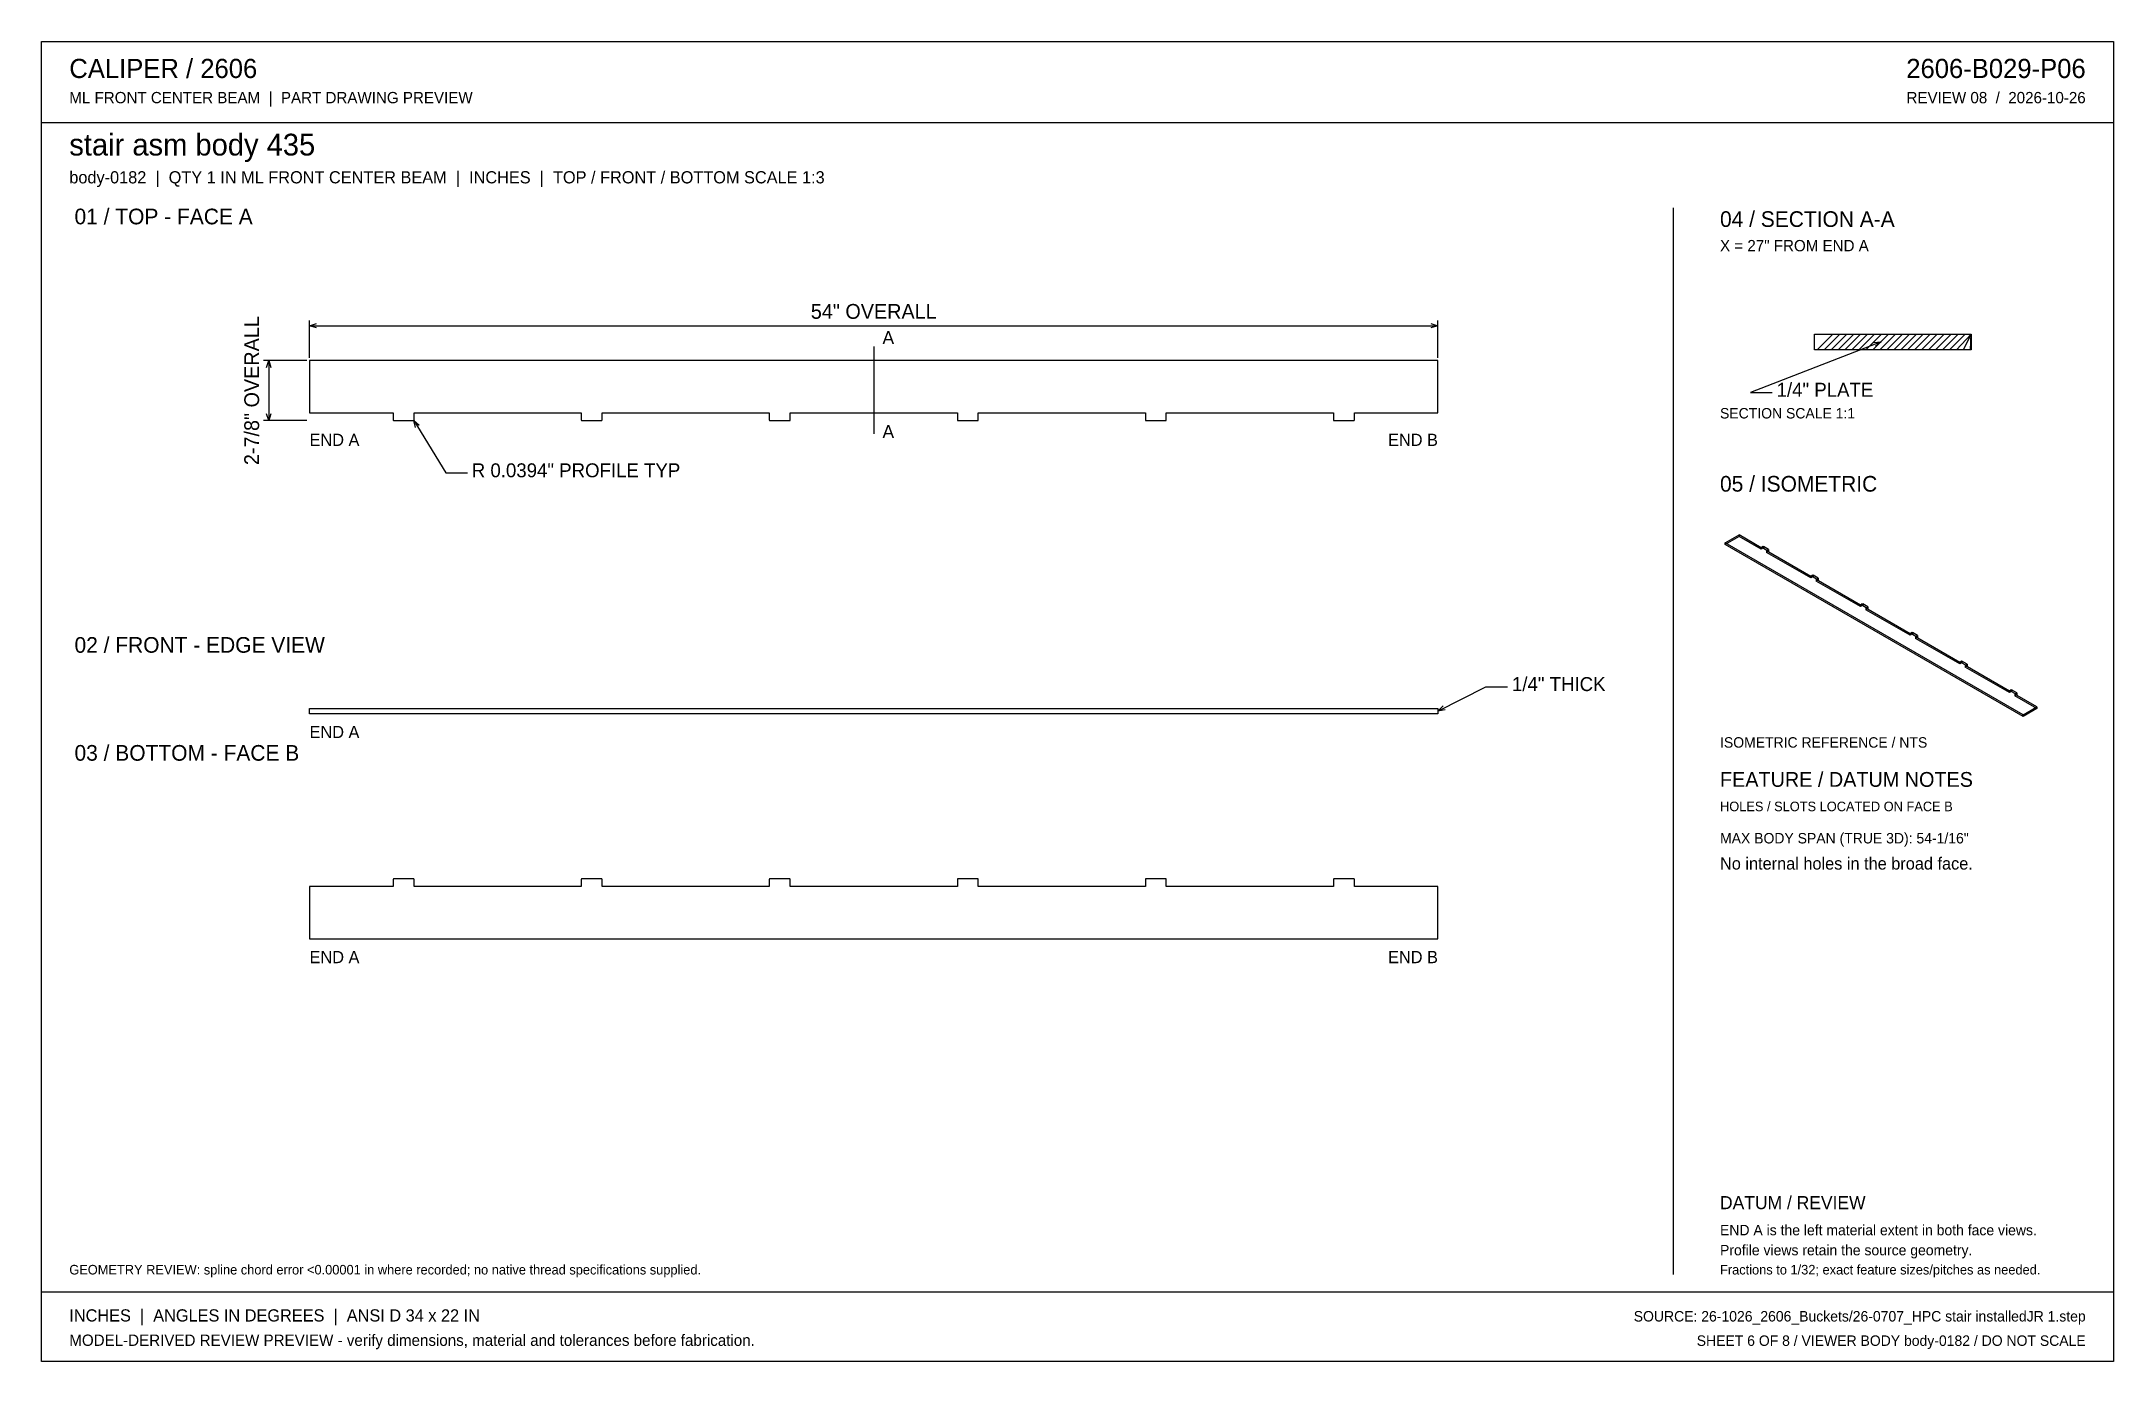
# Model space of a CAD drawing. Header units: inches. Extents: x 1.4 to 100.6, y 1.4 to 64.6.
import ezdxf
from ezdxf.enums import TextEntityAlignment as Align

# ---------------------------------------------------------------- set-up
doc = ezdxf.new("R2010")
doc.units = ezdxf.units.IN
doc.header["$MEASUREMENT"] = 0

msp = doc.modelspace()

# ---------------------------------------------------------------- texts
at = {"layer": 'ANNOTATION'}
for s, height, p in [('CALIPER / 2606', 0.91667, (2.75, 62.833)), ('ML FRONT CENTER BEAM  |  PART DRAWING PREVIEW', 0.54167, (2.75, 61.625)), ('stair asm body 435', 1.04167, (2.75, 59.125)), ('body-0182  |  QTY 1 IN ML FRONT CENTER BEAM  |  INCHES  |  TOP / FRONT / BOTTOM SCALE 1:3', 0.58333, (2.75, 57.792)), ('01 / TOP - FACE A', 0.75, (3, 55.833)), ('04 / SECTION A-A', 0.75, (81.75, 55.708)), ('X = 27" FROM END A', 0.54167, (81.75, 54.542)), ('A', 0.625, (41.667, 50.104)), ('1/4" PLATE', 0.6667, (84.458, 47.583)), ('SECTION SCALE 1:1', 0.5, (81.75, 46.542)), ('END A', 0.5833, (14.25, 45.229)), ('A', 0.625, (41.667, 45.604)), ('R 0.0394" PROFILE TYP', 0.66667, (22.012, 43.729)), ('05 / ISOMETRIC', 0.75, (81.75, 43.042)), ('02 / FRONT - EDGE VIEW', 0.75, (3, 35.333)), ('1/4" THICK', 0.6667, (71.792, 33.5)), ('END A', 0.5833, (14.25, 31.25)), ('03 / BOTTOM - FACE B', 0.75, (3, 30.167)), ('ISOMETRIC REFERENCE / NTS', 0.5, (81.75, 30.792)), ('FEATURE / DATUM NOTES', 0.70833, (81.75, 28.917)), ('HOLES / SLOTS LOCATED ON FACE B', 0.45833, (81.75, 27.75)), ('MAX BODY SPAN (TRUE 3D): 54-1/16"', 0.5, (81.75, 26.208)), ('No internal holes in the broad face.', 0.58333, (81.75, 24.958)), ('END A', 0.5833, (14.25, 20.479)), ('DATUM / REVIEW', 0.625, (81.75, 8.708)), ('END A is the left material extent in both face views.', 0.5, (81.75, 7.458)), ('Profile views retain the source geometry.', 0.5, (81.75, 6.5)), ('GEOMETRY REVIEW: spline chord error <0.00001 in where recorded; no native thread specifications supplied.', 0.458333, (2.75, 5.583)), ('Fractions to 1/32; exact feature sizes/pitches as needed.', 0.45833, (81.75, 5.583)), ('INCHES  |  ANGLES IN DEGREES  |  ANSI D 34 x 22 IN', 0.58333, (2.75, 3.333)), ('MODEL-DERIVED REVIEW PREVIEW - verify dimensions, material and tolerances before fabrication.', 0.54167, (2.75, 2.167))]:
    msp.add_text(s, height=height, dxfattribs=at).set_placement(p)
for s, height, p in [('2606-B029-P06', 0.91667, (99.25, 62.833)), ('REVIEW 08  /  2026-10-26', 0.54167, (99.25, 61.625)), ('END B', 0.5833, (68.25, 45.229)), ('END B', 0.5833, (68.25, 20.479)), ('SOURCE: 26-1026_2606_Buckets/26-0707_HPC stair installedJR 1.step', 0.5, (99.25, 3.333)), ('SHEET 6 OF 8 / VIEWER BODY body-0182 / DO NOT SCALE', 0.5, (99.25, 2.167))]:
    msp.add_text(s, height=height, dxfattribs=at).set_placement(p, align=Align.RIGHT)
msp.add_text('54" OVERALL', height=0.70833, dxfattribs=at).set_placement((41.25, 51.312), align=Align.CENTER)
msp.add_text('2-7/8" OVERALL', height=0.70833, rotation=90, dxfattribs=at).set_placement((11.833, 47.875), align=Align.CENTER)

# ---------------------------------------------------------------- linework, layer by layer
at = {"layer": 'ANNOTATION'}
for p, q in [((14.25, 49.438), (14.25, 51.229)), ((14.25, 50.979), (14.583, 51.083)), ((14.25, 50.979), (68.25, 50.979)), ((14.583, 50.875), (14.25, 50.979)), ((67.917, 51.083), (68.25, 50.979)), ((68.25, 50.979), (67.917, 50.875)), ((68.25, 49.438), (68.25, 51.229)), ((41.25, 49.979), (41.25, 45.812)), ((89.458, 50.208), (83.208, 47.792)), ((89.11, 50.185), (89.458, 50.208)), ((89.458, 50.208), (89.185, 49.991)), ((14.125, 49.312), (12.042, 49.312)), ((12.188, 48.979), (12.292, 49.312)), ((12.292, 49.312), (12.292, 46.438)), ((12.292, 49.312), (12.396, 48.979)), ((83.208, 47.792), (84.25, 47.792)), ((12.292, 46.438), (12.188, 46.771)), ((12.396, 46.771), (12.292, 46.438)), ((14.125, 46.438), (12.042, 46.438)), ((19.238, 46.449), (20.762, 43.938)), ((19.322, 46.11), (19.238, 46.449)), ((19.238, 46.449), (19.5, 46.218)), ((20.762, 43.938), (21.803, 43.938)), ((68.25, 32.542), (70.542, 33.708)), ((68.25, 32.542), (68.5, 32.786)), ((70.542, 33.708), (71.583, 33.708)), ((68.594, 32.6), (68.25, 32.542))]:
    msp.add_line(p, q, dxfattribs=at)
at = {"layer": 'OUTLINE'}
for p, q in [((1.417, 64.583), (100.583, 64.583)), ((1.417, 1.417), (1.417, 64.583)), ((100.583, 64.583), (100.583, 1.417)), ((1.417, 60.708), (100.583, 60.708)), ((79.5, 56.625), (79.5, 5.583)), ((86.271, 50.583), (93.771, 50.583)), ((86.271, 49.833), (86.271, 50.583)), ((86.396, 49.833), (87.146, 50.583)), ((86.729, 49.833), (87.479, 50.583)), ((87.062, 49.833), (87.812, 50.583)), ((87.396, 49.833), (88.146, 50.583)), ((87.729, 49.833), (88.479, 50.583)), ((88.062, 49.833), (88.812, 50.583)), ((88.396, 49.833), (89.146, 50.583)), ((88.729, 49.833), (89.479, 50.583)), ((89.062, 49.833), (89.812, 50.583)), ((89.396, 49.833), (90.146, 50.583)), ((89.729, 49.833), (90.479, 50.583)), ((90.062, 49.833), (90.812, 50.583)), ((90.396, 49.833), (91.146, 50.583)), ((90.729, 49.833), (91.479, 50.583)), ((91.062, 49.833), (91.812, 50.583)), ((91.396, 49.833), (92.146, 50.583)), ((91.729, 49.833), (92.479, 50.583)), ((92.062, 49.833), (92.812, 50.583)), ((92.396, 49.833), (93.146, 50.583)), ((92.729, 49.833), (93.479, 50.583)), ((93.062, 49.833), (93.771, 50.583)), ((93.396, 49.833), (93.771, 50.583)), ((93.729, 49.833), (93.771, 50.583)), ((93.771, 50.583), (93.771, 49.833)), ((93.771, 49.833), (86.271, 49.833)), ((14.25, 49.312), (14.25, 46.812)), ((68.25, 49.312), (14.25, 49.312)), ((68.25, 46.812), (68.25, 49.312)), ((14.25, 46.812), (18.25, 46.812)), ((18.25, 46.812), (18.25, 46.477)), ((19.25, 46.477), (19.25, 46.812)), ((19.25, 46.812), (27.25, 46.812)), ((27.25, 46.812), (27.25, 46.477)), ((28.25, 46.477), (28.25, 46.812)), ((28.25, 46.812), (36.25, 46.812)), ((36.25, 46.812), (36.25, 46.477)), ((37.25, 46.477), (37.25, 46.812)), ((37.25, 46.812), (45.25, 46.812)), ((45.25, 46.812), (45.25, 46.477)), ((46.25, 46.477), (46.25, 46.812)), ((46.25, 46.812), (54.25, 46.812)), ((54.25, 46.812), (54.25, 46.477)), ((55.25, 46.477), (55.25, 46.812)), ((55.25, 46.812), (63.25, 46.812)), ((63.25, 46.812), (63.25, 46.477)), ((64.25, 46.477), (64.25, 46.812)), ((64.25, 46.812), (68.25, 46.812)), ((18.25, 46.477), (18.25, 46.476)), ((18.25, 46.476), (18.25, 46.475)), ((18.25, 46.475), (18.25, 46.474)), ((18.25, 46.474), (18.25, 46.473)), ((18.25, 46.473), (18.25, 46.472)), ((18.25, 46.472), (18.25, 46.471)), ((18.25, 46.471), (18.251, 46.47)), ((18.251, 46.47), (18.251, 46.469)), ((18.251, 46.469), (18.251, 46.468)), ((18.251, 46.468), (18.251, 46.467)), ((18.251, 46.467), (18.251, 46.466)), ((18.251, 46.466), (18.252, 46.465)), ((18.252, 46.465), (18.252, 46.465)), ((18.252, 46.465), (18.252, 46.464)), ((18.252, 46.464), (18.253, 46.463)), ((18.253, 46.463), (18.253, 46.462)), ((18.253, 46.462), (18.253, 46.461)), ((18.253, 46.461), (18.254, 46.46)), ((18.254, 46.46), (18.254, 46.459)), ((18.254, 46.459), (18.255, 46.458)), ((18.255, 46.458), (18.255, 46.457)), ((18.255, 46.457), (18.256, 46.457)), ((18.256, 46.457), (18.256, 46.456)), ((18.256, 46.456), (18.257, 46.455)), ((18.257, 46.455), (18.257, 46.454)), ((18.257, 46.454), (18.258, 46.453)), ((18.258, 46.453), (18.258, 46.453)), ((18.258, 46.453), (18.259, 46.452)), ((18.259, 46.452), (18.26, 46.451)), ((18.26, 46.451), (18.26, 46.45)), ((18.26, 46.45), (18.261, 46.45)), ((18.261, 46.45), (18.262, 46.449)), ((18.262, 46.449), (18.262, 46.448)), ((18.262, 46.448), (18.263, 46.448)), ((18.263, 46.448), (18.264, 46.447)), ((18.264, 46.447), (18.264, 46.446)), ((18.264, 46.446), (18.265, 46.446)), ((18.265, 46.446), (18.266, 46.445)), ((18.266, 46.445), (18.267, 46.445)), ((18.267, 46.445), (18.267, 46.444)), ((18.267, 46.444), (18.268, 46.444)), ((18.268, 46.444), (18.269, 46.443)), ((18.269, 46.443), (18.27, 46.443)), ((18.27, 46.443), (18.271, 46.442)), ((18.271, 46.442), (18.272, 46.442)), ((18.272, 46.442), (18.273, 46.441)), ((18.273, 46.441), (18.273, 46.441)), ((18.273, 46.441), (18.274, 46.44)), ((18.274, 46.44), (18.275, 46.44)), ((18.275, 46.44), (18.276, 46.44)), ((18.276, 46.44), (18.277, 46.439)), ((18.277, 46.439), (18.278, 46.439)), ((18.278, 46.439), (18.279, 46.439)), ((18.279, 46.439), (18.28, 46.439)), ((18.28, 46.439), (18.281, 46.438)), ((18.281, 46.438), (18.282, 46.438)), ((18.282, 46.438), (18.283, 46.438)), ((18.283, 46.438), (18.284, 46.438)), ((18.284, 46.438), (18.285, 46.438)), ((18.285, 46.438), (18.286, 46.438)), ((18.286, 46.438), (18.286, 46.438)), ((18.286, 46.438), (18.287, 46.438)), ((18.287, 46.438), (18.288, 46.438)), ((18.288, 46.438), (18.289, 46.438)), ((18.289, 46.438), (19.211, 46.438)), ((19.211, 46.438), (19.212, 46.438)), ((19.212, 46.438), (19.213, 46.438)), ((19.213, 46.438), (19.214, 46.438)), ((19.214, 46.438), (19.214, 46.438)), ((19.214, 46.438), (19.215, 46.438)), ((19.215, 46.438), (19.216, 46.438)), ((19.216, 46.438), (19.217, 46.438)), ((19.217, 46.438), (19.218, 46.438)), ((19.218, 46.438), (19.219, 46.438)), ((19.219, 46.438), (19.22, 46.439)), ((19.22, 46.439), (19.221, 46.439)), ((19.221, 46.439), (19.222, 46.439)), ((19.222, 46.439), (19.223, 46.439)), ((19.223, 46.439), (19.224, 46.44)), ((19.224, 46.44), (19.225, 46.44)), ((19.225, 46.44), (19.226, 46.44)), ((19.226, 46.44), (19.227, 46.441)), ((19.227, 46.441), (19.228, 46.442)), ((19.227, 46.441), (19.227, 46.441)), ((19.228, 46.442), (19.229, 46.442)), ((19.229, 46.442), (19.23, 46.443)), ((19.23, 46.443), (19.231, 46.443)), ((19.231, 46.443), (19.232, 46.444)), ((19.232, 46.444), (19.233, 46.444)), ((19.233, 46.444), (19.233, 46.445)), ((19.233, 46.445), (19.234, 46.445)), ((19.234, 46.445), (19.235, 46.446)), ((19.235, 46.446), (19.236, 46.446)), ((19.236, 46.447), (19.237, 46.448)), ((19.236, 46.446), (19.236, 46.447)), ((19.237, 46.448), (19.238, 46.448)), ((19.238, 46.449), (19.239, 46.45)), ((19.238, 46.448), (19.238, 46.449)), ((19.239, 46.45), (19.24, 46.45)), ((19.24, 46.451), (19.241, 46.452)), ((19.24, 46.45), (19.24, 46.451)), ((19.241, 46.452), (19.242, 46.453)), ((19.242, 46.453), (19.243, 46.454)), ((19.242, 46.453), (19.242, 46.453)), ((19.243, 46.455), (19.244, 46.456)), ((19.243, 46.454), (19.243, 46.455)), ((19.244, 46.456), (19.244, 46.457)), ((19.244, 46.457), (19.245, 46.457)), ((19.245, 46.458), (19.246, 46.459)), ((19.245, 46.457), (19.245, 46.458)), ((19.246, 46.46), (19.247, 46.461)), ((19.246, 46.459), (19.246, 46.46)), ((19.247, 46.463), (19.248, 46.464)), ((19.247, 46.462), (19.247, 46.463)), ((19.247, 46.461), (19.247, 46.462)), ((19.248, 46.465), (19.249, 46.466)), ((19.248, 46.464), (19.248, 46.465)), ((19.248, 46.465), (19.248, 46.465)), ((19.249, 46.47), (19.25, 46.471)), ((19.249, 46.469), (19.249, 46.47)), ((19.249, 46.468), (19.249, 46.469)), ((19.249, 46.467), (19.249, 46.468)), ((19.249, 46.466), (19.249, 46.467)), ((19.25, 46.476), (19.25, 46.477)), ((19.25, 46.475), (19.25, 46.476)), ((19.25, 46.474), (19.25, 46.475)), ((19.25, 46.473), (19.25, 46.474)), ((19.25, 46.472), (19.25, 46.473)), ((19.25, 46.471), (19.25, 46.472)), ((27.25, 46.477), (27.25, 46.476)), ((27.25, 46.476), (27.25, 46.475)), ((27.25, 46.475), (27.25, 46.474)), ((27.25, 46.474), (27.25, 46.473)), ((27.25, 46.473), (27.25, 46.472)), ((27.25, 46.472), (27.25, 46.471)), ((27.25, 46.471), (27.251, 46.47)), ((27.251, 46.47), (27.251, 46.469)), ((27.251, 46.469), (27.251, 46.468)), ((27.251, 46.468), (27.251, 46.467)), ((27.251, 46.467), (27.251, 46.466)), ((27.251, 46.466), (27.252, 46.465)), ((27.252, 46.465), (27.252, 46.465)), ((27.252, 46.465), (27.252, 46.464)), ((27.252, 46.464), (27.253, 46.463)), ((27.253, 46.463), (27.253, 46.462)), ((27.253, 46.462), (27.253, 46.461)), ((27.253, 46.461), (27.254, 46.46)), ((27.254, 46.46), (27.254, 46.459)), ((27.254, 46.459), (27.255, 46.458)), ((27.255, 46.458), (27.255, 46.457)), ((27.255, 46.457), (27.256, 46.457)), ((27.256, 46.457), (27.256, 46.456)), ((27.256, 46.456), (27.257, 46.455)), ((27.257, 46.455), (27.257, 46.454)), ((27.257, 46.454), (27.258, 46.453)), ((27.258, 46.453), (27.258, 46.453)), ((27.258, 46.453), (27.259, 46.452)), ((27.259, 46.452), (27.26, 46.451)), ((27.26, 46.451), (27.26, 46.45)), ((27.26, 46.45), (27.261, 46.45)), ((27.261, 46.45), (27.262, 46.449)), ((27.262, 46.449), (27.262, 46.448)), ((27.262, 46.448), (27.263, 46.448)), ((27.263, 46.448), (27.264, 46.447)), ((27.264, 46.447), (27.264, 46.446)), ((27.264, 46.446), (27.265, 46.446)), ((27.265, 46.446), (27.266, 46.445)), ((27.266, 46.445), (27.267, 46.445)), ((27.267, 46.445), (27.267, 46.444)), ((27.267, 46.444), (27.268, 46.444)), ((27.268, 46.444), (27.269, 46.443)), ((27.269, 46.443), (27.27, 46.443)), ((27.27, 46.443), (27.271, 46.442)), ((27.271, 46.442), (27.272, 46.442)), ((27.272, 46.442), (27.273, 46.441)), ((27.273, 46.441), (27.273, 46.441)), ((27.273, 46.441), (27.274, 46.44)), ((27.274, 46.44), (27.275, 46.44)), ((27.275, 46.44), (27.276, 46.44)), ((27.276, 46.44), (27.277, 46.439)), ((27.277, 46.439), (27.278, 46.439)), ((27.278, 46.439), (27.279, 46.439)), ((27.279, 46.439), (27.28, 46.439)), ((27.28, 46.439), (27.281, 46.438)), ((27.281, 46.438), (27.282, 46.438)), ((27.282, 46.438), (27.283, 46.438)), ((27.283, 46.438), (27.284, 46.438)), ((27.284, 46.438), (27.285, 46.438)), ((27.285, 46.438), (27.286, 46.438)), ((27.286, 46.438), (27.286, 46.438)), ((27.286, 46.438), (27.287, 46.438)), ((27.287, 46.438), (27.288, 46.438)), ((27.288, 46.438), (27.289, 46.438)), ((27.289, 46.438), (28.211, 46.438)), ((28.211, 46.438), (28.212, 46.438)), ((28.212, 46.438), (28.213, 46.438)), ((28.213, 46.438), (28.214, 46.438)), ((28.214, 46.438), (28.214, 46.438)), ((28.214, 46.438), (28.215, 46.438)), ((28.215, 46.438), (28.216, 46.438)), ((28.216, 46.438), (28.217, 46.438)), ((28.217, 46.438), (28.218, 46.438)), ((28.218, 46.438), (28.219, 46.438)), ((28.219, 46.438), (28.22, 46.439)), ((28.22, 46.439), (28.221, 46.439)), ((28.221, 46.439), (28.222, 46.439)), ((28.222, 46.439), (28.223, 46.439)), ((28.223, 46.439), (28.224, 46.44)), ((28.224, 46.44), (28.225, 46.44)), ((28.225, 46.44), (28.226, 46.44)), ((28.226, 46.44), (28.227, 46.441)), ((28.227, 46.441), (28.228, 46.442)), ((28.227, 46.441), (28.227, 46.441)), ((28.228, 46.442), (28.229, 46.442)), ((28.229, 46.442), (28.23, 46.443)), ((28.23, 46.443), (28.231, 46.443)), ((28.231, 46.443), (28.232, 46.444)), ((28.232, 46.444), (28.233, 46.444)), ((28.233, 46.444), (28.233, 46.445)), ((28.233, 46.445), (28.234, 46.445)), ((28.234, 46.445), (28.235, 46.446)), ((28.235, 46.446), (28.236, 46.446)), ((28.236, 46.447), (28.237, 46.448)), ((28.236, 46.446), (28.236, 46.447)), ((28.237, 46.448), (28.238, 46.448)), ((28.238, 46.449), (28.239, 46.45)), ((28.238, 46.448), (28.238, 46.449)), ((28.239, 46.45), (28.24, 46.45)), ((28.24, 46.451), (28.241, 46.452)), ((28.24, 46.45), (28.24, 46.451)), ((28.241, 46.452), (28.242, 46.453)), ((28.242, 46.453), (28.243, 46.454)), ((28.242, 46.453), (28.242, 46.453)), ((28.243, 46.455), (28.244, 46.456)), ((28.243, 46.454), (28.243, 46.455)), ((28.244, 46.456), (28.244, 46.457)), ((28.244, 46.457), (28.245, 46.457)), ((28.245, 46.458), (28.246, 46.459)), ((28.245, 46.457), (28.245, 46.458)), ((28.246, 46.46), (28.247, 46.461)), ((28.246, 46.459), (28.246, 46.46)), ((28.247, 46.463), (28.248, 46.464)), ((28.247, 46.462), (28.247, 46.463)), ((28.247, 46.461), (28.247, 46.462)), ((28.248, 46.465), (28.249, 46.466)), ((28.248, 46.464), (28.248, 46.465)), ((28.248, 46.465), (28.248, 46.465)), ((28.249, 46.47), (28.25, 46.471)), ((28.249, 46.469), (28.249, 46.47)), ((28.249, 46.468), (28.249, 46.469)), ((28.249, 46.467), (28.249, 46.468)), ((28.249, 46.466), (28.249, 46.467)), ((28.25, 46.476), (28.25, 46.477)), ((28.25, 46.475), (28.25, 46.476)), ((28.25, 46.474), (28.25, 46.475)), ((28.25, 46.473), (28.25, 46.474)), ((28.25, 46.472), (28.25, 46.473)), ((28.25, 46.471), (28.25, 46.472)), ((36.25, 46.477), (36.25, 46.476)), ((36.25, 46.476), (36.25, 46.475)), ((36.25, 46.475), (36.25, 46.474)), ((36.25, 46.474), (36.25, 46.473)), ((36.25, 46.473), (36.25, 46.472)), ((36.25, 46.472), (36.25, 46.471)), ((36.25, 46.471), (36.251, 46.47)), ((36.251, 46.47), (36.251, 46.469)), ((36.251, 46.469), (36.251, 46.468)), ((36.251, 46.468), (36.251, 46.467)), ((36.251, 46.467), (36.251, 46.466)), ((36.251, 46.466), (36.252, 46.465)), ((36.252, 46.465), (36.252, 46.465)), ((36.252, 46.465), (36.252, 46.464)), ((36.252, 46.464), (36.253, 46.463)), ((36.253, 46.463), (36.253, 46.462)), ((36.253, 46.462), (36.253, 46.461)), ((36.253, 46.461), (36.254, 46.46)), ((36.254, 46.46), (36.254, 46.459)), ((36.254, 46.459), (36.255, 46.458)), ((36.255, 46.458), (36.255, 46.457)), ((36.255, 46.457), (36.256, 46.457)), ((36.256, 46.457), (36.256, 46.456)), ((36.256, 46.456), (36.257, 46.455)), ((36.257, 46.455), (36.257, 46.454)), ((36.257, 46.454), (36.258, 46.453)), ((36.258, 46.453), (36.258, 46.453)), ((36.258, 46.453), (36.259, 46.452)), ((36.259, 46.452), (36.26, 46.451)), ((36.26, 46.451), (36.26, 46.45)), ((36.26, 46.45), (36.261, 46.45)), ((36.261, 46.45), (36.262, 46.449)), ((36.262, 46.449), (36.262, 46.448)), ((36.262, 46.448), (36.263, 46.448)), ((36.263, 46.448), (36.264, 46.447)), ((36.264, 46.447), (36.264, 46.446)), ((36.264, 46.446), (36.265, 46.446)), ((36.265, 46.446), (36.266, 46.445)), ((36.266, 46.445), (36.267, 46.445)), ((36.267, 46.445), (36.267, 46.444)), ((36.267, 46.444), (36.268, 46.444)), ((36.268, 46.444), (36.269, 46.443)), ((36.269, 46.443), (36.27, 46.443)), ((36.27, 46.443), (36.271, 46.442)), ((36.271, 46.442), (36.272, 46.442)), ((36.272, 46.442), (36.273, 46.441)), ((36.273, 46.441), (36.273, 46.441)), ((36.273, 46.441), (36.274, 46.44)), ((36.274, 46.44), (36.275, 46.44)), ((36.275, 46.44), (36.276, 46.44)), ((36.276, 46.44), (36.277, 46.439)), ((36.277, 46.439), (36.278, 46.439)), ((36.278, 46.439), (36.279, 46.439)), ((36.279, 46.439), (36.28, 46.439)), ((36.28, 46.439), (36.281, 46.438)), ((36.281, 46.438), (36.282, 46.438)), ((36.282, 46.438), (36.283, 46.438)), ((36.283, 46.438), (36.284, 46.438)), ((36.284, 46.438), (36.285, 46.438)), ((36.285, 46.438), (36.286, 46.438)), ((36.286, 46.438), (36.286, 46.438)), ((36.286, 46.438), (36.287, 46.438)), ((36.287, 46.438), (36.288, 46.438)), ((36.288, 46.438), (36.289, 46.438)), ((36.289, 46.438), (37.211, 46.438)), ((37.211, 46.438), (37.212, 46.438)), ((37.212, 46.438), (37.213, 46.438)), ((37.213, 46.438), (37.214, 46.438)), ((37.214, 46.438), (37.214, 46.438)), ((37.214, 46.438), (37.215, 46.438)), ((37.215, 46.438), (37.216, 46.438)), ((37.216, 46.438), (37.217, 46.438)), ((37.217, 46.438), (37.218, 46.438)), ((37.218, 46.438), (37.219, 46.438)), ((37.219, 46.438), (37.22, 46.439)), ((37.22, 46.439), (37.221, 46.439)), ((37.221, 46.439), (37.222, 46.439)), ((37.222, 46.439), (37.223, 46.439)), ((37.223, 46.439), (37.224, 46.44)), ((37.224, 46.44), (37.225, 46.44)), ((37.225, 46.44), (37.226, 46.44)), ((37.226, 46.44), (37.227, 46.441)), ((37.227, 46.441), (37.228, 46.442)), ((37.227, 46.441), (37.227, 46.441)), ((37.228, 46.442), (37.229, 46.442)), ((37.229, 46.442), (37.23, 46.443)), ((37.23, 46.443), (37.231, 46.443)), ((37.231, 46.443), (37.232, 46.444)), ((37.232, 46.444), (37.233, 46.444)), ((37.233, 46.444), (37.233, 46.445)), ((37.233, 46.445), (37.234, 46.445)), ((37.234, 46.445), (37.235, 46.446)), ((37.235, 46.446), (37.236, 46.446)), ((37.236, 46.447), (37.237, 46.448)), ((37.236, 46.446), (37.236, 46.447)), ((37.237, 46.448), (37.238, 46.448)), ((37.238, 46.449), (37.239, 46.45)), ((37.238, 46.448), (37.238, 46.449)), ((37.239, 46.45), (37.24, 46.45)), ((37.24, 46.451), (37.241, 46.452)), ((37.24, 46.45), (37.24, 46.451)), ((37.241, 46.452), (37.242, 46.453)), ((37.242, 46.453), (37.243, 46.454)), ((37.242, 46.453), (37.242, 46.453)), ((37.243, 46.455), (37.244, 46.456)), ((37.243, 46.454), (37.243, 46.455)), ((37.244, 46.456), (37.244, 46.457)), ((37.244, 46.457), (37.245, 46.457)), ((37.245, 46.458), (37.246, 46.459)), ((37.245, 46.457), (37.245, 46.458)), ((37.246, 46.46), (37.247, 46.461)), ((37.246, 46.459), (37.246, 46.46)), ((37.247, 46.463), (37.248, 46.464)), ((37.247, 46.462), (37.247, 46.463)), ((37.247, 46.461), (37.247, 46.462)), ((37.248, 46.465), (37.249, 46.466)), ((37.248, 46.464), (37.248, 46.465)), ((37.248, 46.465), (37.248, 46.465)), ((37.249, 46.47), (37.25, 46.471)), ((37.249, 46.469), (37.249, 46.47)), ((37.249, 46.468), (37.249, 46.469)), ((37.249, 46.467), (37.249, 46.468)), ((37.249, 46.466), (37.249, 46.467)), ((37.25, 46.476), (37.25, 46.477)), ((37.25, 46.475), (37.25, 46.476)), ((37.25, 46.474), (37.25, 46.475)), ((37.25, 46.473), (37.25, 46.474)), ((37.25, 46.472), (37.25, 46.473)), ((37.25, 46.471), (37.25, 46.472)), ((45.25, 46.477), (45.25, 46.476)), ((45.25, 46.476), (45.25, 46.475)), ((45.25, 46.475), (45.25, 46.474)), ((45.25, 46.474), (45.25, 46.473)), ((45.25, 46.473), (45.25, 46.472)), ((45.25, 46.472), (45.25, 46.471)), ((45.25, 46.471), (45.251, 46.47)), ((45.251, 46.47), (45.251, 46.469)), ((45.251, 46.469), (45.251, 46.468)), ((45.251, 46.468), (45.251, 46.467)), ((45.251, 46.467), (45.251, 46.466)), ((45.251, 46.466), (45.252, 46.465)), ((45.252, 46.465), (45.252, 46.465)), ((45.252, 46.465), (45.252, 46.464)), ((45.252, 46.464), (45.253, 46.463)), ((45.253, 46.463), (45.253, 46.462)), ((45.253, 46.462), (45.253, 46.461)), ((45.253, 46.461), (45.254, 46.46)), ((45.254, 46.46), (45.254, 46.459)), ((45.254, 46.459), (45.255, 46.458)), ((45.255, 46.458), (45.255, 46.457)), ((45.255, 46.457), (45.256, 46.457)), ((45.256, 46.457), (45.256, 46.456)), ((45.256, 46.456), (45.257, 46.455)), ((45.257, 46.455), (45.257, 46.454)), ((45.257, 46.454), (45.258, 46.453)), ((45.258, 46.453), (45.258, 46.453)), ((45.258, 46.453), (45.259, 46.452)), ((45.259, 46.452), (45.26, 46.451)), ((45.26, 46.451), (45.26, 46.45)), ((45.26, 46.45), (45.261, 46.45)), ((45.261, 46.45), (45.262, 46.449)), ((45.262, 46.449), (45.262, 46.448)), ((45.262, 46.448), (45.263, 46.448)), ((45.263, 46.448), (45.264, 46.447)), ((45.264, 46.447), (45.264, 46.446)), ((45.264, 46.446), (45.265, 46.446)), ((45.265, 46.446), (45.266, 46.445)), ((45.266, 46.445), (45.267, 46.445)), ((45.267, 46.445), (45.267, 46.444)), ((45.267, 46.444), (45.268, 46.444)), ((45.268, 46.444), (45.269, 46.443)), ((45.269, 46.443), (45.27, 46.443)), ((45.27, 46.443), (45.271, 46.442)), ((45.271, 46.442), (45.272, 46.442)), ((45.272, 46.442), (45.273, 46.441)), ((45.273, 46.441), (45.273, 46.441)), ((45.273, 46.441), (45.274, 46.44)), ((45.274, 46.44), (45.275, 46.44)), ((45.275, 46.44), (45.276, 46.44)), ((45.276, 46.44), (45.277, 46.439)), ((45.277, 46.439), (45.278, 46.439)), ((45.278, 46.439), (45.279, 46.439)), ((45.279, 46.439), (45.28, 46.439)), ((45.28, 46.439), (45.281, 46.438)), ((45.281, 46.438), (45.282, 46.438)), ((45.282, 46.438), (45.283, 46.438)), ((45.283, 46.438), (45.284, 46.438)), ((45.284, 46.438), (45.285, 46.438)), ((45.285, 46.438), (45.286, 46.438)), ((45.286, 46.438), (45.286, 46.438)), ((45.286, 46.438), (45.287, 46.438)), ((45.287, 46.438), (45.288, 46.438)), ((45.288, 46.438), (45.289, 46.438)), ((45.289, 46.438), (46.211, 46.438)), ((46.211, 46.438), (46.212, 46.438)), ((46.212, 46.438), (46.213, 46.438)), ((46.213, 46.438), (46.214, 46.438)), ((46.214, 46.438), (46.214, 46.438)), ((46.214, 46.438), (46.215, 46.438)), ((46.215, 46.438), (46.216, 46.438)), ((46.216, 46.438), (46.217, 46.438)), ((46.217, 46.438), (46.218, 46.438)), ((46.218, 46.438), (46.219, 46.438)), ((46.219, 46.438), (46.22, 46.439)), ((46.22, 46.439), (46.221, 46.439)), ((46.221, 46.439), (46.222, 46.439)), ((46.222, 46.439), (46.223, 46.439)), ((46.223, 46.439), (46.224, 46.44)), ((46.224, 46.44), (46.225, 46.44)), ((46.225, 46.44), (46.226, 46.44)), ((46.226, 46.44), (46.227, 46.441)), ((46.227, 46.441), (46.228, 46.442)), ((46.227, 46.441), (46.227, 46.441)), ((46.228, 46.442), (46.229, 46.442)), ((46.229, 46.442), (46.23, 46.443)), ((46.23, 46.443), (46.231, 46.443)), ((46.231, 46.443), (46.232, 46.444)), ((46.232, 46.444), (46.233, 46.444)), ((46.233, 46.444), (46.233, 46.445)), ((46.233, 46.445), (46.234, 46.445)), ((46.234, 46.445), (46.235, 46.446)), ((46.235, 46.446), (46.236, 46.446)), ((46.236, 46.447), (46.237, 46.448)), ((46.236, 46.446), (46.236, 46.447)), ((46.237, 46.448), (46.238, 46.448)), ((46.238, 46.449), (46.239, 46.45)), ((46.238, 46.448), (46.238, 46.449)), ((46.239, 46.45), (46.24, 46.45)), ((46.24, 46.451), (46.241, 46.452)), ((46.24, 46.45), (46.24, 46.451)), ((46.241, 46.452), (46.242, 46.453)), ((46.242, 46.453), (46.243, 46.454)), ((46.242, 46.453), (46.242, 46.453)), ((46.243, 46.455), (46.244, 46.456)), ((46.243, 46.454), (46.243, 46.455)), ((46.244, 46.456), (46.244, 46.457)), ((46.244, 46.457), (46.245, 46.457)), ((46.245, 46.458), (46.246, 46.459)), ((46.245, 46.457), (46.245, 46.458)), ((46.246, 46.46), (46.247, 46.461)), ((46.246, 46.459), (46.246, 46.46)), ((46.247, 46.463), (46.248, 46.464)), ((46.247, 46.462), (46.247, 46.463)), ((46.247, 46.461), (46.247, 46.462)), ((46.248, 46.465), (46.249, 46.466)), ((46.248, 46.464), (46.248, 46.465)), ((46.248, 46.465), (46.248, 46.465)), ((46.249, 46.47), (46.25, 46.471)), ((46.249, 46.469), (46.249, 46.47)), ((46.249, 46.468), (46.249, 46.469)), ((46.249, 46.467), (46.249, 46.468)), ((46.249, 46.466), (46.249, 46.467)), ((46.25, 46.476), (46.25, 46.477)), ((46.25, 46.475), (46.25, 46.476)), ((46.25, 46.474), (46.25, 46.475)), ((46.25, 46.473), (46.25, 46.474)), ((46.25, 46.472), (46.25, 46.473)), ((46.25, 46.471), (46.25, 46.472)), ((54.25, 46.477), (54.25, 46.476)), ((54.25, 46.476), (54.25, 46.475)), ((54.25, 46.475), (54.25, 46.474)), ((54.25, 46.474), (54.25, 46.473)), ((54.25, 46.473), (54.25, 46.472)), ((54.25, 46.472), (54.25, 46.471)), ((54.25, 46.471), (54.251, 46.47)), ((54.251, 46.47), (54.251, 46.469)), ((54.251, 46.469), (54.251, 46.468)), ((54.251, 46.468), (54.251, 46.467)), ((54.251, 46.467), (54.251, 46.466)), ((54.251, 46.466), (54.252, 46.465)), ((54.252, 46.465), (54.252, 46.465)), ((54.252, 46.465), (54.252, 46.464)), ((54.252, 46.464), (54.253, 46.463)), ((54.253, 46.463), (54.253, 46.462)), ((54.253, 46.462), (54.253, 46.461)), ((54.253, 46.461), (54.254, 46.46)), ((54.254, 46.46), (54.254, 46.459)), ((54.254, 46.459), (54.255, 46.458)), ((54.255, 46.458), (54.255, 46.457)), ((54.255, 46.457), (54.256, 46.457)), ((54.256, 46.457), (54.256, 46.456)), ((54.256, 46.456), (54.257, 46.455)), ((54.257, 46.455), (54.257, 46.454)), ((54.257, 46.454), (54.258, 46.453)), ((54.258, 46.453), (54.258, 46.453)), ((54.258, 46.453), (54.259, 46.452)), ((54.259, 46.452), (54.26, 46.451)), ((54.26, 46.451), (54.26, 46.45)), ((54.26, 46.45), (54.261, 46.45)), ((54.261, 46.45), (54.262, 46.449)), ((54.262, 46.449), (54.262, 46.448)), ((54.262, 46.448), (54.263, 46.448)), ((54.263, 46.448), (54.264, 46.447)), ((54.264, 46.447), (54.264, 46.446)), ((54.264, 46.446), (54.265, 46.446)), ((54.265, 46.446), (54.266, 46.445)), ((54.266, 46.445), (54.267, 46.445)), ((54.267, 46.445), (54.267, 46.444)), ((54.267, 46.444), (54.268, 46.444)), ((54.268, 46.444), (54.269, 46.443)), ((54.269, 46.443), (54.27, 46.443)), ((54.27, 46.443), (54.271, 46.442)), ((54.271, 46.442), (54.272, 46.442)), ((54.272, 46.442), (54.273, 46.441)), ((54.273, 46.441), (54.273, 46.441)), ((54.273, 46.441), (54.274, 46.44)), ((54.274, 46.44), (54.275, 46.44)), ((54.275, 46.44), (54.276, 46.44)), ((54.276, 46.44), (54.277, 46.439)), ((54.277, 46.439), (54.278, 46.439)), ((54.278, 46.439), (54.279, 46.439)), ((54.279, 46.439), (54.28, 46.439)), ((54.28, 46.439), (54.281, 46.438)), ((54.281, 46.438), (54.282, 46.438)), ((54.282, 46.438), (54.283, 46.438)), ((54.283, 46.438), (54.284, 46.438)), ((54.284, 46.438), (54.285, 46.438)), ((54.285, 46.438), (54.286, 46.438)), ((54.286, 46.438), (54.286, 46.438)), ((54.286, 46.438), (54.287, 46.438)), ((54.287, 46.438), (54.288, 46.438)), ((54.288, 46.438), (54.289, 46.438)), ((54.289, 46.438), (55.211, 46.438)), ((55.211, 46.438), (55.212, 46.438)), ((55.212, 46.438), (55.213, 46.438)), ((55.213, 46.438), (55.214, 46.438)), ((55.214, 46.438), (55.214, 46.438)), ((55.214, 46.438), (55.215, 46.438)), ((55.215, 46.438), (55.216, 46.438)), ((55.216, 46.438), (55.217, 46.438)), ((55.217, 46.438), (55.218, 46.438)), ((55.218, 46.438), (55.219, 46.438)), ((55.219, 46.438), (55.22, 46.439)), ((55.22, 46.439), (55.221, 46.439)), ((55.221, 46.439), (55.222, 46.439)), ((55.222, 46.439), (55.223, 46.439)), ((55.223, 46.439), (55.224, 46.44)), ((55.224, 46.44), (55.225, 46.44)), ((55.225, 46.44), (55.226, 46.44)), ((55.226, 46.44), (55.227, 46.441)), ((55.227, 46.441), (55.228, 46.442)), ((55.227, 46.441), (55.227, 46.441)), ((55.228, 46.442), (55.229, 46.442)), ((55.229, 46.442), (55.23, 46.443)), ((55.23, 46.443), (55.231, 46.443)), ((55.231, 46.443), (55.232, 46.444)), ((55.232, 46.444), (55.233, 46.444)), ((55.233, 46.444), (55.233, 46.445)), ((55.233, 46.445), (55.234, 46.445)), ((55.234, 46.445), (55.235, 46.446)), ((55.235, 46.446), (55.236, 46.446)), ((55.236, 46.447), (55.237, 46.448)), ((55.236, 46.446), (55.236, 46.447)), ((55.237, 46.448), (55.238, 46.448)), ((55.238, 46.449), (55.239, 46.45)), ((55.238, 46.448), (55.238, 46.449)), ((55.239, 46.45), (55.24, 46.45)), ((55.24, 46.451), (55.241, 46.452)), ((55.24, 46.45), (55.24, 46.451)), ((55.241, 46.452), (55.242, 46.453)), ((55.242, 46.453), (55.243, 46.454)), ((55.242, 46.453), (55.242, 46.453)), ((55.243, 46.455), (55.244, 46.456)), ((55.243, 46.454), (55.243, 46.455)), ((55.244, 46.456), (55.244, 46.457)), ((55.244, 46.457), (55.245, 46.457)), ((55.245, 46.458), (55.246, 46.459)), ((55.245, 46.457), (55.245, 46.458)), ((55.246, 46.46), (55.247, 46.461)), ((55.246, 46.459), (55.246, 46.46)), ((55.247, 46.463), (55.248, 46.464)), ((55.247, 46.462), (55.247, 46.463)), ((55.247, 46.461), (55.247, 46.462)), ((55.248, 46.465), (55.249, 46.466)), ((55.248, 46.464), (55.248, 46.465)), ((55.248, 46.465), (55.248, 46.465)), ((55.249, 46.47), (55.25, 46.471)), ((55.249, 46.469), (55.249, 46.47)), ((55.249, 46.468), (55.249, 46.469)), ((55.249, 46.467), (55.249, 46.468)), ((55.249, 46.466), (55.249, 46.467)), ((55.25, 46.476), (55.25, 46.477)), ((55.25, 46.475), (55.25, 46.476)), ((55.25, 46.474), (55.25, 46.475)), ((55.25, 46.473), (55.25, 46.474)), ((55.25, 46.472), (55.25, 46.473)), ((55.25, 46.471), (55.25, 46.472)), ((63.25, 46.477), (63.25, 46.476)), ((63.25, 46.476), (63.25, 46.475)), ((63.25, 46.475), (63.25, 46.474)), ((63.25, 46.474), (63.25, 46.473)), ((63.25, 46.473), (63.25, 46.472)), ((63.25, 46.472), (63.25, 46.471)), ((63.25, 46.471), (63.251, 46.47)), ((63.251, 46.47), (63.251, 46.469)), ((63.251, 46.469), (63.251, 46.468)), ((63.251, 46.468), (63.251, 46.467)), ((63.251, 46.467), (63.251, 46.466)), ((63.251, 46.466), (63.252, 46.465)), ((63.252, 46.465), (63.252, 46.465)), ((63.252, 46.465), (63.252, 46.464)), ((63.252, 46.464), (63.253, 46.463)), ((63.253, 46.463), (63.253, 46.462)), ((63.253, 46.462), (63.253, 46.461)), ((63.253, 46.461), (63.254, 46.46)), ((63.254, 46.46), (63.254, 46.459)), ((63.254, 46.459), (63.255, 46.458)), ((63.255, 46.458), (63.255, 46.457)), ((63.255, 46.457), (63.256, 46.457)), ((63.256, 46.457), (63.256, 46.456)), ((63.256, 46.456), (63.257, 46.455)), ((63.257, 46.455), (63.257, 46.454)), ((63.257, 46.454), (63.258, 46.453)), ((63.258, 46.453), (63.258, 46.453)), ((63.258, 46.453), (63.259, 46.452)), ((63.259, 46.452), (63.26, 46.451)), ((63.26, 46.451), (63.26, 46.45)), ((63.26, 46.45), (63.261, 46.45)), ((63.261, 46.45), (63.262, 46.449)), ((63.262, 46.449), (63.262, 46.448)), ((63.262, 46.448), (63.263, 46.448)), ((63.263, 46.448), (63.264, 46.447)), ((63.264, 46.447), (63.264, 46.446)), ((63.264, 46.446), (63.265, 46.446)), ((63.265, 46.446), (63.266, 46.445)), ((63.266, 46.445), (63.267, 46.445)), ((63.267, 46.445), (63.267, 46.444)), ((63.267, 46.444), (63.268, 46.444)), ((63.268, 46.444), (63.269, 46.443)), ((63.269, 46.443), (63.27, 46.443)), ((63.27, 46.443), (63.271, 46.442)), ((63.271, 46.442), (63.272, 46.442)), ((63.272, 46.442), (63.273, 46.441)), ((63.273, 46.441), (63.273, 46.441)), ((63.273, 46.441), (63.274, 46.44)), ((63.274, 46.44), (63.275, 46.44)), ((63.275, 46.44), (63.276, 46.44)), ((63.276, 46.44), (63.277, 46.439)), ((63.277, 46.439), (63.278, 46.439)), ((63.278, 46.439), (63.279, 46.439)), ((63.279, 46.439), (63.28, 46.439)), ((63.28, 46.439), (63.281, 46.438)), ((63.281, 46.438), (63.282, 46.438)), ((63.282, 46.438), (63.283, 46.438)), ((63.283, 46.438), (63.284, 46.438)), ((63.284, 46.438), (63.285, 46.438)), ((63.285, 46.438), (63.286, 46.438)), ((63.286, 46.438), (63.286, 46.438)), ((63.286, 46.438), (63.287, 46.438)), ((63.287, 46.438), (63.288, 46.438)), ((63.288, 46.438), (63.289, 46.438)), ((63.289, 46.438), (64.211, 46.438)), ((64.211, 46.438), (64.212, 46.438)), ((64.212, 46.438), (64.213, 46.438)), ((64.213, 46.438), (64.214, 46.438)), ((64.214, 46.438), (64.214, 46.438)), ((64.214, 46.438), (64.215, 46.438)), ((64.215, 46.438), (64.216, 46.438)), ((64.216, 46.438), (64.217, 46.438)), ((64.217, 46.438), (64.218, 46.438)), ((64.218, 46.438), (64.219, 46.438)), ((64.219, 46.438), (64.22, 46.439)), ((64.22, 46.439), (64.221, 46.439)), ((64.221, 46.439), (64.222, 46.439)), ((64.222, 46.439), (64.223, 46.439)), ((64.223, 46.439), (64.224, 46.44)), ((64.224, 46.44), (64.225, 46.44)), ((64.225, 46.44), (64.226, 46.44)), ((64.226, 46.44), (64.227, 46.441)), ((64.227, 46.441), (64.228, 46.442)), ((64.227, 46.441), (64.227, 46.441)), ((64.228, 46.442), (64.229, 46.442)), ((64.229, 46.442), (64.23, 46.443)), ((64.23, 46.443), (64.231, 46.443)), ((64.231, 46.443), (64.232, 46.444)), ((64.232, 46.444), (64.233, 46.444)), ((64.233, 46.444), (64.233, 46.445)), ((64.233, 46.445), (64.234, 46.445)), ((64.234, 46.445), (64.235, 46.446)), ((64.235, 46.446), (64.236, 46.446)), ((64.236, 46.447), (64.237, 46.448)), ((64.236, 46.446), (64.236, 46.447)), ((64.237, 46.448), (64.238, 46.448)), ((64.238, 46.449), (64.239, 46.45)), ((64.238, 46.448), (64.238, 46.449)), ((64.239, 46.45), (64.24, 46.45)), ((64.24, 46.451), (64.241, 46.452)), ((64.24, 46.45), (64.24, 46.451)), ((64.241, 46.452), (64.242, 46.453)), ((64.242, 46.453), (64.243, 46.454)), ((64.242, 46.453), (64.242, 46.453)), ((64.243, 46.455), (64.244, 46.456)), ((64.243, 46.454), (64.243, 46.455)), ((64.244, 46.456), (64.244, 46.457)), ((64.244, 46.457), (64.245, 46.457)), ((64.245, 46.458), (64.246, 46.459)), ((64.245, 46.457), (64.245, 46.458)), ((64.246, 46.46), (64.247, 46.461)), ((64.246, 46.459), (64.246, 46.46)), ((64.247, 46.463), (64.248, 46.464)), ((64.247, 46.462), (64.247, 46.463)), ((64.247, 46.461), (64.247, 46.462)), ((64.248, 46.465), (64.249, 46.466)), ((64.248, 46.464), (64.248, 46.465)), ((64.248, 46.465), (64.248, 46.465)), ((64.249, 46.47), (64.25, 46.471)), ((64.249, 46.469), (64.249, 46.47)), ((64.249, 46.468), (64.249, 46.469)), ((64.249, 46.467), (64.249, 46.468)), ((64.249, 46.466), (64.249, 46.467)), ((64.25, 46.476), (64.25, 46.477)), ((64.25, 46.475), (64.25, 46.476)), ((64.25, 46.474), (64.25, 46.475)), ((64.25, 46.473), (64.25, 46.474)), ((64.25, 46.472), (64.25, 46.473)), ((64.25, 46.471), (64.25, 46.472)), ((82, 40.588), (82.66, 40.969)), ((82.66, 40.893), (82, 40.512)), ((83.716, 40.36), (82.66, 40.969)), ((82.66, 40.969), (82.66, 40.893)), ((83.716, 40.283), (82.66, 40.893)), ((96.257, 32.357), (82, 40.588)), ((82, 40.512), (82, 40.588)), ((96.257, 32.281), (82, 40.512)), ((83.805, 40.411), (83.716, 40.36)), ((83.716, 40.283), (83.716, 40.36)), ((83.805, 40.335), (83.716, 40.283)), ((83.805, 40.411), (83.805, 40.411)), ((83.805, 40.411), (83.805, 40.411)), ((83.805, 40.411), (83.805, 40.411)), ((83.805, 40.411), (83.806, 40.411)), ((83.805, 40.335), (83.805, 40.411)), ((83.806, 40.335), (83.805, 40.335)), ((83.805, 40.335), (83.805, 40.335)), ((83.805, 40.335), (83.805, 40.335)), ((83.805, 40.335), (83.805, 40.335)), ((83.806, 40.411), (83.806, 40.412)), ((83.806, 40.412), (83.807, 40.412)), ((83.806, 40.411), (83.806, 40.411)), ((83.807, 40.335), (83.806, 40.335)), ((83.806, 40.335), (83.806, 40.335)), ((83.806, 40.335), (83.806, 40.335)), ((83.807, 40.412), (83.807, 40.412)), ((83.807, 40.412), (83.807, 40.412)), ((83.807, 40.412), (83.808, 40.412)), ((83.808, 40.336), (83.807, 40.336)), ((83.807, 40.336), (83.807, 40.336)), ((83.807, 40.336), (83.807, 40.335)), ((83.808, 40.412), (83.808, 40.412)), ((83.808, 40.412), (83.808, 40.412)), ((83.808, 40.412), (83.808, 40.412)), ((83.808, 40.412), (83.809, 40.412)), ((83.809, 40.336), (83.808, 40.336)), ((83.808, 40.336), (83.808, 40.336)), ((83.808, 40.336), (83.808, 40.336)), ((83.808, 40.336), (83.808, 40.336)), ((83.809, 40.412), (83.809, 40.413)), ((83.809, 40.413), (83.81, 40.413)), ((83.809, 40.412), (83.809, 40.412)), ((83.81, 40.336), (83.809, 40.336)), ((83.809, 40.336), (83.809, 40.336)), ((83.809, 40.336), (83.809, 40.336)), ((83.81, 40.413), (83.81, 40.413)), ((83.81, 40.413), (83.81, 40.413)), ((83.81, 40.413), (83.811, 40.413)), ((83.811, 40.337), (83.81, 40.337)), ((83.81, 40.337), (83.81, 40.337)), ((83.81, 40.337), (83.81, 40.336)), ((83.811, 40.413), (83.811, 40.413)), ((83.811, 40.413), (83.812, 40.413)), ((83.812, 40.337), (83.811, 40.337)), ((83.811, 40.337), (83.811, 40.337)), ((83.812, 40.413), (83.812, 40.413)), ((83.812, 40.413), (83.812, 40.413)), ((83.812, 40.413), (83.813, 40.413)), ((83.813, 40.337), (83.812, 40.337)), ((83.812, 40.337), (83.812, 40.337)), ((83.812, 40.337), (83.812, 40.337)), ((83.813, 40.413), (83.813, 40.413)), ((83.813, 40.413), (83.813, 40.413)), ((83.813, 40.413), (83.814, 40.413)), ((83.814, 40.337), (83.813, 40.337)), ((83.813, 40.337), (83.813, 40.337)), ((83.813, 40.337), (83.813, 40.337)), ((83.814, 40.413), (83.814, 40.413)), ((83.814, 40.413), (83.814, 40.413)), ((83.814, 40.413), (83.815, 40.413)), ((83.815, 40.337), (83.814, 40.337)), ((83.814, 40.337), (83.814, 40.337)), ((83.814, 40.337), (83.814, 40.337)), ((83.815, 40.413), (83.815, 40.413)), ((83.815, 40.413), (83.815, 40.413)), ((83.815, 40.413), (83.816, 40.413)), ((83.816, 40.337), (83.815, 40.337)), ((83.815, 40.337), (83.815, 40.337)), ((83.815, 40.337), (83.815, 40.337)), ((83.816, 40.413), (83.816, 40.413)), ((83.816, 40.413), (83.817, 40.413)), ((83.817, 40.337), (83.816, 40.337)), ((83.816, 40.337), (83.816, 40.337)), ((83.817, 40.413), (83.817, 40.413)), ((83.817, 40.413), (83.817, 40.413)), ((83.817, 40.413), (83.818, 40.413)), ((83.818, 40.337), (83.817, 40.337)), ((83.817, 40.337), (83.817, 40.337)), ((83.817, 40.337), (83.817, 40.337)), ((83.818, 40.413), (83.818, 40.413)), ((83.818, 40.413), (83.818, 40.413)), ((83.818, 40.413), (83.819, 40.413)), ((83.819, 40.337), (83.818, 40.337)), ((83.818, 40.337), (83.818, 40.337)), ((83.818, 40.337), (83.818, 40.337)), ((83.819, 40.413), (83.819, 40.413)), ((83.819, 40.413), (83.819, 40.413)), ((83.819, 40.413), (83.82, 40.413)), ((83.82, 40.337), (83.819, 40.337)), ((83.819, 40.337), (83.819, 40.337)), ((83.819, 40.337), (83.819, 40.337)), ((83.82, 40.413), (83.82, 40.413)), ((83.82, 40.413), (83.82, 40.413)), ((83.82, 40.413), (83.821, 40.413)), ((83.82, 40.336), (83.82, 40.337)), ((83.82, 40.337), (83.82, 40.337)), ((83.821, 40.336), (83.82, 40.336)), ((83.821, 40.413), (83.821, 40.412)), ((83.821, 40.412), (83.821, 40.412)), ((83.821, 40.412), (83.822, 40.412)), ((83.822, 40.336), (83.821, 40.336)), ((83.821, 40.336), (83.821, 40.336)), ((83.821, 40.336), (83.821, 40.336)), ((83.822, 40.412), (83.822, 40.412)), ((83.822, 40.412), (83.822, 40.412)), ((83.822, 40.412), (83.823, 40.412)), ((83.823, 40.336), (83.822, 40.336)), ((83.822, 40.336), (83.822, 40.336)), ((83.822, 40.336), (83.822, 40.336)), ((83.823, 40.412), (83.823, 40.412)), ((83.823, 40.412), (83.823, 40.412)), ((83.823, 40.412), (83.824, 40.412)), ((83.824, 40.335), (83.823, 40.336)), ((83.823, 40.336), (83.823, 40.336)), ((83.823, 40.336), (83.823, 40.336)), ((83.824, 40.412), (83.824, 40.412)), ((83.824, 40.412), (83.824, 40.411)), ((83.824, 40.411), (83.824, 40.411)), ((83.824, 40.411), (83.825, 40.411)), ((83.825, 40.335), (83.824, 40.335)), ((83.824, 40.335), (83.824, 40.335)), ((83.824, 40.335), (83.824, 40.335)), ((83.824, 40.335), (83.824, 40.335)), ((83.825, 40.411), (83.825, 40.411)), ((83.825, 40.411), (83.825, 40.411)), ((83.825, 40.411), (83.825, 40.411)), ((83.825, 40.411), (83.825, 40.335)), ((84.069, 40.27), (83.825, 40.411)), ((83.825, 40.335), (84.069, 40.194)), ((83.825, 40.335), (83.825, 40.335)), ((83.825, 40.335), (83.825, 40.335)), ((83.825, 40.335), (83.825, 40.335)), ((84.069, 40.258), (83.98, 40.207)), ((83.98, 40.207), (83.98, 40.131)), ((86.092, 38.988), (83.98, 40.207)), ((84.069, 40.182), (83.98, 40.131)), ((86.092, 38.911), (83.98, 40.131)), ((84.069, 40.194), (84.069, 40.27)), ((84.069, 40.27), (84.069, 40.27)), ((84.069, 40.27), (84.069, 40.27)), ((84.069, 40.27), (84.069, 40.27)), ((84.069, 40.27), (84.07, 40.27)), ((84.07, 40.259), (84.069, 40.259)), ((84.069, 40.259), (84.069, 40.259)), ((84.069, 40.259), (84.069, 40.258)), ((84.069, 40.258), (84.069, 40.182)), ((84.069, 40.258), (84.069, 40.258)), ((84.07, 40.193), (84.069, 40.194)), ((84.069, 40.194), (84.069, 40.194)), ((84.069, 40.194), (84.069, 40.194)), ((84.069, 40.194), (84.069, 40.194)), ((84.069, 40.182), (84.069, 40.183)), ((84.069, 40.183), (84.07, 40.183)), ((84.069, 40.182), (84.069, 40.182)), ((84.069, 40.182), (84.069, 40.182)), ((84.07, 40.27), (84.07, 40.27)), ((84.07, 40.27), (84.07, 40.269)), ((84.07, 40.269), (84.07, 40.269)), ((84.07, 40.269), (84.071, 40.269)), ((84.071, 40.26), (84.07, 40.259)), ((84.07, 40.259), (84.07, 40.259)), ((84.07, 40.259), (84.07, 40.259)), ((84.07, 40.259), (84.07, 40.259)), ((84.071, 40.193), (84.07, 40.193)), ((84.07, 40.193), (84.07, 40.193)), ((84.07, 40.193), (84.07, 40.193)), ((84.07, 40.193), (84.07, 40.193)), ((84.07, 40.183), (84.07, 40.183)), ((84.07, 40.183), (84.07, 40.183)), ((84.07, 40.183), (84.07, 40.183)), ((84.07, 40.183), (84.071, 40.183)), ((84.071, 40.269), (84.071, 40.269)), ((84.071, 40.269), (84.071, 40.269)), ((84.071, 40.269), (84.071, 40.268)), ((84.071, 40.268), (84.071, 40.268)), ((84.071, 40.268), (84.071, 40.268)), ((84.071, 40.268), (84.072, 40.268)), ((84.072, 40.261), (84.071, 40.26)), ((84.071, 40.26), (84.071, 40.26)), ((84.071, 40.26), (84.071, 40.26)), ((84.071, 40.26), (84.071, 40.26)), ((84.071, 40.26), (84.071, 40.26)), ((84.071, 40.26), (84.071, 40.26)), ((84.071, 40.192), (84.071, 40.193)), ((84.071, 40.193), (84.071, 40.193)), ((84.072, 40.192), (84.071, 40.192)), ((84.071, 40.192), (84.071, 40.192)), ((84.071, 40.192), (84.071, 40.192)), ((84.071, 40.192), (84.071, 40.192)), ((84.071, 40.183), (84.071, 40.184)), ((84.071, 40.184), (84.071, 40.184)), ((84.071, 40.184), (84.071, 40.184)), ((84.071, 40.184), (84.071, 40.184)), ((84.071, 40.184), (84.071, 40.184)), ((84.071, 40.184), (84.072, 40.184)), ((84.072, 40.268), (84.072, 40.268)), ((84.072, 40.268), (84.072, 40.268)), ((84.072, 40.268), (84.072, 40.267)), ((84.072, 40.267), (84.072, 40.267)), ((84.072, 40.267), (84.072, 40.267)), ((84.072, 40.267), (84.072, 40.267)), ((84.072, 40.267), (84.072, 40.267)), ((84.072, 40.267), (84.073, 40.266)), ((84.073, 40.262), (84.072, 40.262)), ((84.072, 40.262), (84.072, 40.262)), ((84.072, 40.262), (84.072, 40.262)), ((84.072, 40.262), (84.072, 40.261)), ((84.072, 40.261), (84.072, 40.261)), ((84.072, 40.261), (84.072, 40.261)), ((84.072, 40.261), (84.072, 40.261)), ((84.072, 40.261), (84.072, 40.261)), ((84.072, 40.191), (84.072, 40.192)), ((84.072, 40.192), (84.072, 40.192)), ((84.072, 40.19), (84.072, 40.191)), ((84.072, 40.191), (84.072, 40.191)), ((84.072, 40.191), (84.072, 40.191)), ((84.072, 40.191), (84.072, 40.191)), ((84.072, 40.191), (84.072, 40.191)), ((84.073, 40.19), (84.072, 40.19)), ((84.072, 40.185), (84.072, 40.186)), ((84.072, 40.186), (84.072, 40.186)), ((84.072, 40.186), (84.073, 40.186)), ((84.072, 40.184), (84.072, 40.185)), ((84.072, 40.185), (84.072, 40.185)), ((84.072, 40.185), (84.072, 40.185)), ((84.072, 40.185), (84.072, 40.185)), ((84.072, 40.185), (84.072, 40.185)), ((84.073, 40.266), (84.073, 40.266)), ((84.073, 40.266), (84.073, 40.266)), ((84.073, 40.266), (84.073, 40.266)), ((84.073, 40.266), (84.073, 40.266)), ((84.073, 40.266), (84.073, 40.265)), ((84.073, 40.265), (84.073, 40.265)), ((84.073, 40.265), (84.073, 40.265)), ((84.073, 40.265), (84.073, 40.265)), ((84.073, 40.265), (84.073, 40.265)), ((84.073, 40.265), (84.073, 40.264)), ((84.073, 40.264), (84.073, 40.264)), ((84.073, 40.264), (84.073, 40.264)), ((84.073, 40.264), (84.073, 40.264)), ((84.073, 40.264), (84.073, 40.263)), ((84.073, 40.263), (84.073, 40.263)), ((84.073, 40.263), (84.073, 40.263)), ((84.073, 40.263), (84.073, 40.263)), ((84.073, 40.263), (84.073, 40.263)), ((84.073, 40.263), (84.073, 40.262)), ((84.073, 40.262), (84.073, 40.262)), ((84.073, 40.189), (84.073, 40.19)), ((84.073, 40.19), (84.073, 40.19)), ((84.073, 40.19), (84.073, 40.19)), ((84.073, 40.19), (84.073, 40.19)), ((84.073, 40.188), (84.073, 40.189)), ((84.073, 40.189), (84.073, 40.189)), ((84.073, 40.189), (84.073, 40.189)), ((84.073, 40.189), (84.073, 40.189)), ((84.073, 40.189), (84.073, 40.189)), ((84.073, 40.187), (84.073, 40.188)), ((84.073, 40.188), (84.073, 40.188)), ((84.073, 40.188), (84.073, 40.188)), ((84.073, 40.188), (84.073, 40.188)), ((84.073, 40.186), (84.073, 40.187)), ((84.073, 40.187), (84.073, 40.187)), ((84.073, 40.187), (84.073, 40.187)), ((84.073, 40.187), (84.073, 40.187)), ((84.073, 40.187), (84.073, 40.187)), ((84.073, 40.186), (84.073, 40.186)), ((84.073, 40.186), (84.073, 40.186)), ((86.181, 39.039), (86.092, 38.988)), ((86.092, 38.911), (86.092, 38.988)), ((86.181, 38.963), (86.092, 38.911)), ((86.181, 39.039), (86.181, 39.039)), ((86.181, 39.039), (86.181, 39.039)), ((86.181, 39.039), (86.182, 39.039)), ((86.181, 38.963), (86.181, 39.039)), ((86.182, 38.963), (86.181, 38.963)), ((86.181, 38.963), (86.181, 38.963)), ((86.181, 38.963), (86.181, 38.963)), ((86.182, 39.039), (86.182, 39.04)), ((86.182, 39.04), (86.182, 39.04)), ((86.182, 39.04), (86.183, 39.04)), ((86.182, 39.039), (86.182, 39.039)), ((86.183, 38.964), (86.182, 38.963)), ((86.182, 38.963), (86.182, 38.963)), ((86.182, 38.963), (86.182, 38.963)), ((86.182, 38.963), (86.182, 38.963)), ((86.183, 39.04), (86.183, 39.04)), ((86.183, 39.04), (86.183, 39.04)), ((86.183, 39.04), (86.184, 39.04)), ((86.184, 38.964), (86.183, 38.964)), ((86.183, 38.964), (86.183, 38.964)), ((86.183, 38.964), (86.183, 38.964)), ((86.184, 39.04), (86.184, 39.04)), ((86.184, 39.04), (86.184, 39.04)), ((86.184, 39.04), (86.185, 39.04)), ((86.185, 38.964), (86.184, 38.964)), ((86.184, 38.964), (86.184, 38.964)), ((86.184, 38.964), (86.184, 38.964)), ((86.185, 39.04), (86.185, 39.041)), ((86.185, 39.041), (86.185, 39.041)), ((86.185, 39.041), (86.186, 39.041)), ((86.186, 38.964), (86.185, 38.964)), ((86.185, 38.964), (86.185, 38.964)), ((86.185, 38.964), (86.185, 38.964)), ((86.186, 39.041), (86.186, 39.041)), ((86.186, 39.041), (86.186, 39.041)), ((86.186, 39.041), (86.187, 39.041)), ((86.187, 38.965), (86.186, 38.965)), ((86.186, 38.965), (86.186, 38.965)), ((86.186, 38.965), (86.186, 38.964)), ((86.187, 39.041), (86.187, 39.041)), ((86.187, 39.041), (86.187, 39.041)), ((86.187, 39.041), (86.188, 39.041)), ((86.188, 38.965), (86.187, 38.965)), ((86.187, 38.965), (86.187, 38.965)), ((86.187, 38.965), (86.187, 38.965)), ((86.188, 39.041), (86.188, 39.041)), ((86.188, 39.041), (86.188, 39.041)), ((86.188, 39.041), (86.189, 39.041)), ((86.189, 38.965), (86.188, 38.965)), ((86.188, 38.965), (86.188, 38.965)), ((86.188, 38.965), (86.188, 38.965)), ((86.189, 39.041), (86.189, 39.041)), ((86.189, 39.041), (86.189, 39.041)), ((86.189, 39.041), (86.19, 39.041)), ((86.19, 38.965), (86.189, 38.965)), ((86.189, 38.965), (86.189, 38.965)), ((86.189, 38.965), (86.189, 38.965)), ((86.19, 39.041), (86.19, 39.041)), ((86.19, 39.041), (86.19, 39.041)), ((86.19, 39.041), (86.191, 39.041)), ((86.191, 38.965), (86.19, 38.965)), ((86.19, 38.965), (86.19, 38.965)), ((86.19, 38.965), (86.19, 38.965)), ((86.191, 39.041), (86.191, 39.041)), ((86.191, 39.041), (86.192, 39.041)), ((86.192, 38.965), (86.191, 38.965)), ((86.191, 38.965), (86.191, 38.965)), ((86.192, 39.041), (86.192, 39.041)), ((86.192, 39.041), (86.192, 39.041)), ((86.192, 39.041), (86.193, 39.041)), ((86.193, 38.965), (86.192, 38.965)), ((86.192, 38.965), (86.192, 38.965)), ((86.192, 38.965), (86.192, 38.965)), ((86.193, 39.041), (86.193, 39.041)), ((86.193, 39.041), (86.193, 39.041)), ((86.193, 39.041), (86.194, 39.041)), ((86.194, 38.965), (86.193, 38.965)), ((86.193, 38.965), (86.193, 38.965)), ((86.193, 38.965), (86.193, 38.965)), ((86.194, 39.041), (86.194, 39.041)), ((86.194, 39.041), (86.194, 39.041)), ((86.194, 39.041), (86.195, 39.041)), ((86.195, 38.965), (86.194, 38.965)), ((86.194, 38.965), (86.194, 38.965)), ((86.194, 38.965), (86.194, 38.965)), ((86.195, 39.041), (86.195, 39.041)), ((86.195, 39.041), (86.195, 39.041)), ((86.195, 39.041), (86.196, 39.041)), ((86.196, 38.965), (86.195, 38.965)), ((86.195, 38.965), (86.195, 38.965)), ((86.195, 38.965), (86.195, 38.965)), ((86.196, 39.041), (86.196, 39.041)), ((86.196, 39.041), (86.196, 39.041)), ((86.196, 39.041), (86.197, 39.041)), ((86.197, 38.964), (86.196, 38.965)), ((86.196, 38.965), (86.196, 38.965)), ((86.196, 38.965), (86.196, 38.965)), ((86.197, 39.041), (86.197, 39.041)), ((86.197, 39.041), (86.197, 39.041)), ((86.197, 39.041), (86.198, 39.04)), ((86.198, 38.964), (86.197, 38.964)), ((86.197, 38.964), (86.197, 38.964)), ((86.197, 38.964), (86.197, 38.964)), ((86.198, 39.04), (86.198, 39.04)), ((86.198, 39.04), (86.198, 39.04)), ((86.198, 39.04), (86.199, 39.04)), ((86.199, 38.964), (86.198, 38.964)), ((86.198, 38.964), (86.198, 38.964)), ((86.198, 38.964), (86.198, 38.964)), ((86.199, 39.04), (86.199, 39.04)), ((86.199, 39.04), (86.199, 39.04)), ((86.199, 39.04), (86.2, 39.04)), ((86.2, 38.964), (86.199, 38.964)), ((86.199, 38.964), (86.199, 38.964)), ((86.199, 38.964), (86.199, 38.964)), ((86.2, 39.04), (86.2, 39.04)), ((86.2, 39.04), (86.2, 39.04)), ((86.2, 39.04), (86.201, 39.039)), ((86.2, 38.963), (86.2, 38.964)), ((86.201, 38.963), (86.2, 38.963)), ((86.2, 38.963), (86.2, 38.963)), ((86.201, 39.039), (86.201, 39.039)), ((86.201, 39.039), (86.201, 39.039)), ((86.201, 39.039), (86.201, 39.039)), ((86.201, 39.039), (86.202, 39.039)), ((86.202, 38.963), (86.201, 38.963)), ((86.201, 38.963), (86.201, 38.963)), ((86.201, 38.963), (86.201, 38.963)), ((86.201, 38.963), (86.201, 38.963)), ((86.202, 39.039), (86.202, 38.963)), ((86.445, 38.898), (86.202, 39.039)), ((86.202, 38.963), (86.445, 38.822)), ((86.445, 38.886), (86.356, 38.835)), ((86.356, 38.835), (86.356, 38.759)), ((88.468, 37.616), (86.356, 38.835)), ((86.445, 38.81), (86.356, 38.759)), ((88.468, 37.54), (86.356, 38.759)), ((86.445, 38.822), (86.445, 38.898)), ((86.445, 38.898), (86.445, 38.898)), ((86.445, 38.898), (86.445, 38.898)), ((86.445, 38.898), (86.446, 38.898)), ((86.446, 38.887), (86.445, 38.887)), ((86.445, 38.887), (86.445, 38.887)), ((86.445, 38.887), (86.445, 38.886)), ((86.445, 38.886), (86.445, 38.81)), ((86.446, 38.822), (86.445, 38.822)), ((86.445, 38.822), (86.445, 38.822)), ((86.445, 38.822), (86.445, 38.822)), ((86.445, 38.81), (86.445, 38.811)), ((86.445, 38.811), (86.446, 38.811)), ((86.445, 38.81), (86.445, 38.81)), ((86.446, 38.898), (86.446, 38.898)), ((86.446, 38.898), (86.446, 38.898)), ((86.446, 38.898), (86.446, 38.897)), ((86.446, 38.897), (86.446, 38.897)), ((86.446, 38.897), (86.447, 38.897)), ((86.447, 38.888), (86.446, 38.888)), ((86.446, 38.888), (86.446, 38.887)), ((86.446, 38.887), (86.446, 38.887)), ((86.446, 38.887), (86.446, 38.887)), ((86.446, 38.887), (86.446, 38.887)), ((86.446, 38.821), (86.446, 38.822)), ((86.446, 38.822), (86.446, 38.822)), ((86.447, 38.821), (86.446, 38.821)), ((86.446, 38.821), (86.446, 38.821)), ((86.446, 38.821), (86.446, 38.821)), ((86.446, 38.811), (86.446, 38.811)), ((86.446, 38.811), (86.446, 38.811)), ((86.446, 38.811), (86.446, 38.811)), ((86.446, 38.811), (86.446, 38.811)), ((86.446, 38.811), (86.447, 38.811)), ((86.447, 38.897), (86.447, 38.897)), ((86.447, 38.897), (86.447, 38.897)), ((86.447, 38.897), (86.447, 38.897)), ((86.447, 38.897), (86.447, 38.896)), ((86.447, 38.896), (86.448, 38.896)), ((86.448, 38.889), (86.447, 38.888)), ((86.447, 38.888), (86.447, 38.888)), ((86.447, 38.888), (86.447, 38.888)), ((86.447, 38.888), (86.447, 38.888)), ((86.447, 38.888), (86.447, 38.888)), ((86.447, 38.82), (86.447, 38.821)), ((86.447, 38.821), (86.447, 38.821)), ((86.447, 38.821), (86.447, 38.821)), ((86.448, 38.82), (86.447, 38.82)), ((86.447, 38.82), (86.447, 38.82)), ((86.447, 38.811), (86.447, 38.812)), ((86.447, 38.812), (86.447, 38.812)), ((86.447, 38.812), (86.447, 38.812)), ((86.447, 38.812), (86.447, 38.812)), ((86.447, 38.812), (86.448, 38.812)), ((86.448, 38.896), (86.448, 38.896)), ((86.448, 38.896), (86.448, 38.896)), ((86.448, 38.896), (86.448, 38.896)), ((86.448, 38.896), (86.448, 38.895)), ((86.448, 38.895), (86.448, 38.895)), ((86.448, 38.895), (86.448, 38.895)), ((86.448, 38.895), (86.448, 38.895)), ((86.448, 38.895), (86.449, 38.895)), ((86.449, 38.89), (86.448, 38.89)), ((86.448, 38.89), (86.448, 38.89)), ((86.448, 38.89), (86.448, 38.89)), ((86.448, 38.89), (86.448, 38.889)), ((86.448, 38.889), (86.448, 38.889)), ((86.448, 38.889), (86.448, 38.889)), ((86.448, 38.889), (86.448, 38.889)), ((86.448, 38.889), (86.448, 38.889)), ((86.448, 38.819), (86.448, 38.82)), ((86.448, 38.82), (86.448, 38.82)), ((86.448, 38.82), (86.448, 38.82)), ((86.449, 38.818), (86.448, 38.819)), ((86.448, 38.819), (86.448, 38.819)), ((86.448, 38.819), (86.448, 38.819)), ((86.448, 38.819), (86.448, 38.819)), ((86.448, 38.819), (86.448, 38.819)), ((86.448, 38.813), (86.448, 38.814)), ((86.448, 38.814), (86.448, 38.814)), ((86.448, 38.814), (86.449, 38.814)), ((86.448, 38.812), (86.448, 38.813)), ((86.448, 38.813), (86.448, 38.813)), ((86.448, 38.813), (86.448, 38.813)), ((86.448, 38.813), (86.448, 38.813)), ((86.448, 38.813), (86.448, 38.813)), ((86.449, 38.895), (86.449, 38.894)), ((86.449, 38.894), (86.449, 38.894)), ((86.449, 38.894), (86.449, 38.894)), ((86.449, 38.894), (86.449, 38.894)), ((86.449, 38.894), (86.449, 38.894)), ((86.449, 38.894), (86.449, 38.893)), ((86.449, 38.893), (86.449, 38.893)), ((86.449, 38.893), (86.449, 38.893)), ((86.449, 38.893), (86.449, 38.893)), ((86.449, 38.893), (86.449, 38.893)), ((86.449, 38.893), (86.449, 38.892)), ((86.449, 38.892), (86.449, 38.892)), ((86.449, 38.892), (86.449, 38.892)), ((86.449, 38.892), (86.449, 38.892)), ((86.449, 38.892), (86.449, 38.892)), ((86.449, 38.892), (86.449, 38.891)), ((86.449, 38.891), (86.449, 38.891)), ((86.449, 38.891), (86.449, 38.891)), ((86.449, 38.891), (86.449, 38.891)), ((86.449, 38.891), (86.449, 38.891)), ((86.449, 38.891), (86.449, 38.89)), ((86.449, 38.89), (86.449, 38.89)), ((86.449, 38.817), (86.449, 38.818)), ((86.449, 38.818), (86.449, 38.818)), ((86.449, 38.818), (86.449, 38.818)), ((86.449, 38.818), (86.449, 38.818)), ((86.449, 38.818), (86.449, 38.818)), ((86.449, 38.816), (86.449, 38.817)), ((86.449, 38.817), (86.449, 38.817)), ((86.449, 38.817), (86.449, 38.817)), ((86.449, 38.817), (86.449, 38.817)), ((86.449, 38.817), (86.449, 38.817)), ((86.449, 38.815), (86.449, 38.816)), ((86.449, 38.816), (86.449, 38.816)), ((86.449, 38.816), (86.449, 38.816)), ((86.449, 38.816), (86.449, 38.816)), ((86.449, 38.816), (86.449, 38.816)), ((86.449, 38.814), (86.449, 38.815)), ((86.449, 38.815), (86.449, 38.815)), ((86.449, 38.815), (86.449, 38.815)), ((86.449, 38.815), (86.449, 38.815)), ((86.449, 38.815), (86.449, 38.815)), ((86.449, 38.814), (86.449, 38.814)), ((86.449, 38.814), (86.449, 38.814)), ((88.557, 37.667), (88.468, 37.616)), ((88.468, 37.54), (88.468, 37.616)), ((88.557, 37.591), (88.468, 37.54)), ((88.557, 37.591), (88.557, 37.667)), ((88.557, 37.667), (88.557, 37.667)), ((88.557, 37.667), (88.557, 37.667)), ((88.557, 37.667), (88.558, 37.667)), ((88.558, 37.591), (88.557, 37.591)), ((88.557, 37.591), (88.557, 37.591)), ((88.557, 37.591), (88.557, 37.591)), ((88.558, 37.667), (88.558, 37.668)), ((88.558, 37.668), (88.558, 37.668)), ((88.558, 37.668), (88.559, 37.668)), ((88.559, 37.592), (88.558, 37.591)), ((88.558, 37.591), (88.558, 37.591)), ((88.558, 37.591), (88.558, 37.591)), ((88.559, 37.668), (88.559, 37.668)), ((88.559, 37.668), (88.559, 37.668)), ((88.559, 37.668), (88.559, 37.668)), ((88.559, 37.668), (88.56, 37.668)), ((88.56, 37.592), (88.559, 37.592)), ((88.559, 37.592), (88.559, 37.592)), ((88.559, 37.592), (88.559, 37.592)), ((88.559, 37.592), (88.559, 37.592)), ((88.56, 37.668), (88.561, 37.669)), ((88.56, 37.668), (88.56, 37.668)), ((88.56, 37.668), (88.56, 37.668)), ((88.561, 37.592), (88.56, 37.592)), ((88.56, 37.592), (88.56, 37.592)), ((88.56, 37.592), (88.56, 37.592)), ((88.561, 37.669), (88.561, 37.669)), ((88.561, 37.669), (88.561, 37.669)), ((88.561, 37.669), (88.562, 37.669)), ((88.562, 37.593), (88.561, 37.593)), ((88.561, 37.593), (88.561, 37.592)), ((88.561, 37.592), (88.561, 37.592)), ((88.562, 37.669), (88.562, 37.669)), ((88.562, 37.669), (88.562, 37.669)), ((88.562, 37.669), (88.563, 37.669)), ((88.563, 37.593), (88.562, 37.593)), ((88.562, 37.593), (88.562, 37.593)), ((88.562, 37.593), (88.562, 37.593)), ((88.563, 37.669), (88.563, 37.669)), ((88.563, 37.669), (88.563, 37.669)), ((88.563, 37.669), (88.564, 37.669)), ((88.564, 37.593), (88.563, 37.593)), ((88.563, 37.593), (88.563, 37.593)), ((88.563, 37.593), (88.563, 37.593)), ((88.564, 37.669), (88.564, 37.669)), ((88.564, 37.669), (88.564, 37.669)), ((88.564, 37.669), (88.565, 37.669)), ((88.565, 37.593), (88.564, 37.593)), ((88.564, 37.593), (88.564, 37.593)), ((88.564, 37.593), (88.564, 37.593)), ((88.565, 37.669), (88.565, 37.669)), ((88.565, 37.669), (88.565, 37.669)), ((88.565, 37.669), (88.566, 37.669)), ((88.566, 37.593), (88.565, 37.593)), ((88.565, 37.593), (88.565, 37.593)), ((88.565, 37.593), (88.565, 37.593)), ((88.566, 37.669), (88.566, 37.669)), ((88.566, 37.669), (88.567, 37.669)), ((88.567, 37.593), (88.566, 37.593)), ((88.566, 37.593), (88.566, 37.593)), ((88.567, 37.669), (88.567, 37.669)), ((88.567, 37.669), (88.567, 37.669)), ((88.567, 37.669), (88.568, 37.669)), ((88.568, 37.593), (88.567, 37.593)), ((88.567, 37.593), (88.567, 37.593)), ((88.567, 37.593), (88.567, 37.593)), ((88.568, 37.669), (88.568, 37.669)), ((88.568, 37.669), (88.568, 37.669)), ((88.568, 37.669), (88.569, 37.669)), ((88.569, 37.593), (88.568, 37.593)), ((88.568, 37.593), (88.568, 37.593)), ((88.568, 37.593), (88.568, 37.593)), ((88.569, 37.669), (88.569, 37.669)), ((88.569, 37.669), (88.569, 37.669)), ((88.569, 37.669), (88.57, 37.669)), ((88.57, 37.593), (88.569, 37.593)), ((88.569, 37.593), (88.569, 37.593)), ((88.569, 37.593), (88.569, 37.593)), ((88.57, 37.669), (88.57, 37.669)), ((88.57, 37.669), (88.571, 37.669)), ((88.571, 37.593), (88.57, 37.593)), ((88.57, 37.593), (88.57, 37.593)), ((88.571, 37.669), (88.571, 37.669)), ((88.571, 37.669), (88.571, 37.669)), ((88.571, 37.669), (88.572, 37.669)), ((88.572, 37.593), (88.571, 37.593)), ((88.571, 37.593), (88.571, 37.593)), ((88.571, 37.593), (88.571, 37.593)), ((88.572, 37.669), (88.572, 37.669)), ((88.572, 37.669), (88.572, 37.669)), ((88.572, 37.669), (88.573, 37.669)), ((88.573, 37.593), (88.572, 37.593)), ((88.572, 37.593), (88.572, 37.593)), ((88.572, 37.593), (88.572, 37.593)), ((88.573, 37.669), (88.573, 37.669)), ((88.573, 37.669), (88.573, 37.669)), ((88.573, 37.669), (88.574, 37.669)), ((88.574, 37.592), (88.573, 37.593)), ((88.573, 37.593), (88.573, 37.593)), ((88.573, 37.593), (88.573, 37.593)), ((88.574, 37.669), (88.574, 37.669)), ((88.574, 37.669), (88.574, 37.668)), ((88.574, 37.668), (88.575, 37.668)), ((88.575, 37.592), (88.574, 37.592)), ((88.574, 37.592), (88.574, 37.592)), ((88.574, 37.592), (88.574, 37.592)), ((88.575, 37.668), (88.575, 37.668)), ((88.575, 37.668), (88.575, 37.668)), ((88.575, 37.668), (88.575, 37.668)), ((88.575, 37.668), (88.576, 37.668)), ((88.576, 37.592), (88.575, 37.592)), ((88.575, 37.592), (88.575, 37.592)), ((88.575, 37.592), (88.575, 37.592)), ((88.575, 37.592), (88.575, 37.592)), ((88.576, 37.668), (88.576, 37.668)), ((88.576, 37.668), (88.576, 37.668)), ((88.576, 37.668), (88.577, 37.668)), ((88.576, 37.591), (88.576, 37.592)), ((88.576, 37.592), (88.576, 37.592)), ((88.577, 37.591), (88.576, 37.591)), ((88.577, 37.668), (88.577, 37.667)), ((88.577, 37.667), (88.577, 37.667)), ((88.577, 37.667), (88.577, 37.667)), ((88.577, 37.667), (88.578, 37.667)), ((88.578, 37.591), (88.577, 37.591)), ((88.577, 37.591), (88.577, 37.591)), ((88.577, 37.591), (88.577, 37.591)), ((88.577, 37.591), (88.577, 37.591)), ((88.578, 37.667), (88.578, 37.591)), ((88.821, 37.527), (88.578, 37.667)), ((88.578, 37.591), (88.821, 37.45)), ((88.821, 37.515), (88.732, 37.463)), ((90.844, 36.244), (88.732, 37.463)), ((88.732, 37.463), (88.732, 37.387)), ((88.821, 37.438), (88.732, 37.387)), ((90.844, 36.168), (88.732, 37.387)), ((88.821, 37.527), (88.821, 37.526)), ((88.821, 37.45), (88.821, 37.527)), ((88.821, 37.526), (88.821, 37.526)), ((88.821, 37.526), (88.822, 37.526)), ((88.822, 37.515), (88.821, 37.515)), ((88.821, 37.515), (88.821, 37.515)), ((88.821, 37.515), (88.821, 37.515)), ((88.821, 37.515), (88.821, 37.438)), ((88.822, 37.45), (88.821, 37.45)), ((88.821, 37.45), (88.821, 37.45)), ((88.821, 37.45), (88.821, 37.45)), ((88.821, 37.438), (88.821, 37.439)), ((88.821, 37.439), (88.822, 37.439)), ((88.821, 37.438), (88.821, 37.438)), ((88.822, 37.526), (88.822, 37.526)), ((88.822, 37.526), (88.822, 37.526)), ((88.822, 37.526), (88.822, 37.526)), ((88.822, 37.526), (88.823, 37.525)), ((88.823, 37.516), (88.822, 37.515)), ((88.822, 37.515), (88.822, 37.515)), ((88.822, 37.515), (88.822, 37.515)), ((88.822, 37.515), (88.822, 37.515)), ((88.822, 37.449), (88.822, 37.45)), ((88.822, 37.45), (88.822, 37.45)), ((88.822, 37.45), (88.822, 37.45)), ((88.823, 37.449), (88.822, 37.449)), ((88.822, 37.439), (88.822, 37.439)), ((88.822, 37.439), (88.822, 37.439)), ((88.822, 37.439), (88.822, 37.439)), ((88.822, 37.439), (88.823, 37.439)), ((88.823, 37.525), (88.823, 37.525)), ((88.823, 37.525), (88.823, 37.525)), ((88.823, 37.525), (88.823, 37.525)), ((88.823, 37.525), (88.823, 37.525)), ((88.823, 37.525), (88.823, 37.525)), ((88.823, 37.525), (88.824, 37.524)), ((88.824, 37.517), (88.823, 37.517)), ((88.823, 37.517), (88.823, 37.516)), ((88.823, 37.516), (88.823, 37.516)), ((88.823, 37.516), (88.823, 37.516)), ((88.823, 37.516), (88.823, 37.516)), ((88.823, 37.516), (88.823, 37.516)), ((88.823, 37.448), (88.823, 37.449)), ((88.823, 37.449), (88.823, 37.449)), ((88.823, 37.449), (88.823, 37.449)), ((88.823, 37.449), (88.823, 37.449)), ((88.823, 37.449), (88.823, 37.449)), ((88.824, 37.448), (88.823, 37.448)), ((88.823, 37.44), (88.824, 37.441)), ((88.823, 37.439), (88.823, 37.44)), ((88.823, 37.44), (88.823, 37.44)), ((88.823, 37.44), (88.823, 37.44)), ((88.823, 37.44), (88.823, 37.44)), ((88.823, 37.44), (88.823, 37.44)), ((88.824, 37.524), (88.824, 37.524)), ((88.824, 37.524), (88.824, 37.524)), ((88.824, 37.524), (88.824, 37.524)), ((88.824, 37.524), (88.824, 37.524)), ((88.824, 37.524), (88.824, 37.523)), ((88.824, 37.523), (88.824, 37.523)), ((88.824, 37.523), (88.825, 37.523)), ((88.825, 37.518), (88.824, 37.518)), ((88.824, 37.518), (88.824, 37.518)), ((88.824, 37.518), (88.824, 37.517)), ((88.824, 37.517), (88.824, 37.517)), ((88.824, 37.517), (88.824, 37.517)), ((88.824, 37.517), (88.824, 37.517)), ((88.824, 37.517), (88.824, 37.517)), ((88.824, 37.447), (88.824, 37.448)), ((88.824, 37.448), (88.824, 37.448)), ((88.824, 37.448), (88.824, 37.448)), ((88.824, 37.448), (88.824, 37.448)), ((88.825, 37.447), (88.824, 37.447)), ((88.824, 37.447), (88.824, 37.447)), ((88.824, 37.447), (88.824, 37.447)), ((88.824, 37.441), (88.824, 37.442)), ((88.824, 37.442), (88.825, 37.442)), ((88.824, 37.441), (88.824, 37.441)), ((88.824, 37.441), (88.824, 37.441)), ((88.824, 37.441), (88.824, 37.441)), ((88.824, 37.441), (88.824, 37.441)), ((88.824, 37.441), (88.824, 37.441)), ((88.825, 37.523), (88.825, 37.523)), ((88.825, 37.523), (88.825, 37.523)), ((88.825, 37.523), (88.825, 37.522)), ((88.825, 37.522), (88.825, 37.522)), ((88.825, 37.522), (88.825, 37.522)), ((88.825, 37.522), (88.825, 37.522)), ((88.825, 37.522), (88.825, 37.522)), ((88.825, 37.522), (88.825, 37.521)), ((88.825, 37.521), (88.825, 37.521)), ((88.825, 37.521), (88.825, 37.521)), ((88.825, 37.521), (88.825, 37.521)), ((88.825, 37.521), (88.825, 37.521)), ((88.825, 37.521), (88.825, 37.52)), ((88.825, 37.52), (88.825, 37.52)), ((88.825, 37.52), (88.825, 37.52)), ((88.825, 37.52), (88.825, 37.52)), ((88.825, 37.52), (88.825, 37.519)), ((88.825, 37.519), (88.825, 37.519)), ((88.825, 37.519), (88.825, 37.519)), ((88.825, 37.519), (88.825, 37.519)), ((88.825, 37.519), (88.825, 37.519)), ((88.825, 37.519), (88.825, 37.518)), ((88.825, 37.518), (88.825, 37.518)), ((88.825, 37.518), (88.825, 37.518)), ((88.825, 37.446), (88.825, 37.447)), ((88.825, 37.447), (88.825, 37.447)), ((88.825, 37.445), (88.825, 37.446)), ((88.825, 37.446), (88.825, 37.446)), ((88.825, 37.446), (88.825, 37.446)), ((88.825, 37.446), (88.825, 37.446)), ((88.825, 37.446), (88.825, 37.446)), ((88.825, 37.444), (88.825, 37.445)), ((88.825, 37.445), (88.825, 37.445)), ((88.825, 37.445), (88.825, 37.445)), ((88.825, 37.445), (88.825, 37.445)), ((88.825, 37.445), (88.825, 37.445)), ((88.825, 37.443), (88.825, 37.444)), ((88.825, 37.444), (88.825, 37.444)), ((88.825, 37.444), (88.825, 37.444)), ((88.825, 37.444), (88.825, 37.444)), ((88.825, 37.442), (88.825, 37.443)), ((88.825, 37.443), (88.825, 37.443)), ((88.825, 37.443), (88.825, 37.443)), ((88.825, 37.443), (88.825, 37.443)), ((88.825, 37.443), (88.825, 37.443)), ((88.825, 37.442), (88.825, 37.442)), ((88.825, 37.442), (88.825, 37.442)), ((88.825, 37.442), (88.825, 37.442)), ((90.933, 36.295), (90.844, 36.244)), ((90.844, 36.168), (90.844, 36.244)), ((90.933, 36.219), (90.844, 36.168)), ((90.933, 36.219), (90.933, 36.295)), ((90.933, 36.295), (90.933, 36.295)), ((90.933, 36.295), (90.934, 36.295)), ((90.934, 36.219), (90.933, 36.219)), ((90.933, 36.219), (90.933, 36.219)), ((90.934, 36.295), (90.934, 36.296)), ((90.934, 36.296), (90.934, 36.296)), ((90.934, 36.296), (90.934, 36.296)), ((90.934, 36.296), (90.935, 36.296)), ((90.935, 36.22), (90.934, 36.22)), ((90.934, 36.22), (90.934, 36.219)), ((90.934, 36.219), (90.934, 36.219)), ((90.934, 36.219), (90.934, 36.219)), ((90.935, 36.296), (90.935, 36.296)), ((90.935, 36.296), (90.935, 36.296)), ((90.935, 36.296), (90.936, 36.296)), ((90.936, 36.22), (90.935, 36.22)), ((90.935, 36.22), (90.935, 36.22)), ((90.935, 36.22), (90.935, 36.22)), ((90.936, 36.296), (90.936, 36.297)), ((90.936, 36.297), (90.937, 36.297)), ((90.936, 36.296), (90.936, 36.296)), ((90.936, 36.296), (90.936, 36.296)), ((90.937, 36.22), (90.936, 36.22)), ((90.936, 36.22), (90.936, 36.22)), ((90.936, 36.22), (90.936, 36.22)), ((90.936, 36.22), (90.936, 36.22)), ((90.937, 36.297), (90.937, 36.297)), ((90.937, 36.297), (90.937, 36.297)), ((90.937, 36.297), (90.938, 36.297)), ((90.938, 36.221), (90.937, 36.221)), ((90.937, 36.221), (90.937, 36.221)), ((90.937, 36.221), (90.937, 36.22)), ((90.938, 36.297), (90.938, 36.297)), ((90.938, 36.297), (90.938, 36.297)), ((90.938, 36.297), (90.939, 36.297)), ((90.939, 36.221), (90.938, 36.221)), ((90.938, 36.221), (90.938, 36.221)), ((90.938, 36.221), (90.938, 36.221)), ((90.939, 36.297), (90.939, 36.297)), ((90.939, 36.297), (90.939, 36.297)), ((90.939, 36.297), (90.94, 36.297)), ((90.94, 36.221), (90.939, 36.221)), ((90.939, 36.221), (90.939, 36.221)), ((90.939, 36.221), (90.939, 36.221)), ((90.94, 36.297), (90.94, 36.297)), ((90.94, 36.297), (90.941, 36.297)), ((90.941, 36.221), (90.94, 36.221)), ((90.94, 36.221), (90.94, 36.221)), ((90.941, 36.297), (90.942, 36.298)), ((90.941, 36.297), (90.941, 36.297)), ((90.941, 36.297), (90.941, 36.297)), ((90.942, 36.221), (90.941, 36.221)), ((90.941, 36.221), (90.941, 36.221)), ((90.941, 36.221), (90.941, 36.221)), ((90.942, 36.298), (90.942, 36.298)), ((90.942, 36.298), (90.942, 36.298)), ((90.942, 36.298), (90.943, 36.298)), ((90.943, 36.221), (90.942, 36.221)), ((90.942, 36.221), (90.942, 36.221)), ((90.942, 36.221), (90.942, 36.221)), ((90.943, 36.298), (90.943, 36.298)), ((90.943, 36.298), (90.943, 36.298)), ((90.943, 36.298), (90.944, 36.298)), ((90.944, 36.221), (90.943, 36.221)), ((90.943, 36.221), (90.943, 36.221)), ((90.943, 36.221), (90.943, 36.221)), ((90.944, 36.298), (90.944, 36.298)), ((90.944, 36.298), (90.944, 36.298)), ((90.944, 36.298), (90.945, 36.298)), ((90.945, 36.221), (90.944, 36.221)), ((90.944, 36.221), (90.944, 36.221)), ((90.944, 36.221), (90.944, 36.221)), ((90.945, 36.298), (90.945, 36.298)), ((90.945, 36.298), (90.946, 36.297)), ((90.946, 36.221), (90.945, 36.221)), ((90.945, 36.221), (90.945, 36.221)), ((90.946, 36.297), (90.946, 36.297)), ((90.946, 36.297), (90.946, 36.297)), ((90.946, 36.297), (90.947, 36.297)), ((90.947, 36.221), (90.946, 36.221)), ((90.946, 36.221), (90.946, 36.221)), ((90.946, 36.221), (90.946, 36.221)), ((90.947, 36.297), (90.947, 36.297)), ((90.947, 36.297), (90.947, 36.297)), ((90.947, 36.297), (90.948, 36.297)), ((90.948, 36.221), (90.947, 36.221)), ((90.947, 36.221), (90.947, 36.221)), ((90.947, 36.221), (90.947, 36.221)), ((90.948, 36.297), (90.948, 36.297)), ((90.948, 36.297), (90.948, 36.297)), ((90.948, 36.297), (90.949, 36.297)), ((90.949, 36.221), (90.948, 36.221)), ((90.948, 36.221), (90.948, 36.221)), ((90.948, 36.221), (90.948, 36.221)), ((90.949, 36.297), (90.949, 36.297)), ((90.949, 36.297), (90.949, 36.297)), ((90.949, 36.297), (90.95, 36.297)), ((90.95, 36.221), (90.949, 36.221)), ((90.949, 36.221), (90.949, 36.221)), ((90.949, 36.221), (90.949, 36.221)), ((90.95, 36.297), (90.95, 36.297)), ((90.95, 36.297), (90.95, 36.297)), ((90.95, 36.297), (90.951, 36.296)), ((90.95, 36.22), (90.95, 36.221)), ((90.951, 36.22), (90.95, 36.22)), ((90.95, 36.22), (90.95, 36.22)), ((90.951, 36.296), (90.951, 36.296)), ((90.951, 36.296), (90.951, 36.296)), ((90.951, 36.296), (90.952, 36.296)), ((90.952, 36.22), (90.951, 36.22)), ((90.951, 36.22), (90.951, 36.22)), ((90.951, 36.22), (90.951, 36.22)), ((90.952, 36.296), (90.952, 36.296)), ((90.952, 36.296), (90.952, 36.296)), ((90.952, 36.296), (90.952, 36.296)), ((90.952, 36.296), (90.953, 36.296)), ((90.953, 36.219), (90.952, 36.22)), ((90.952, 36.22), (90.952, 36.22)), ((90.952, 36.22), (90.952, 36.22)), ((90.952, 36.22), (90.952, 36.22)), ((90.953, 36.296), (90.953, 36.296)), ((90.953, 36.296), (90.953, 36.295)), ((90.953, 36.295), (90.954, 36.295)), ((90.954, 36.219), (90.953, 36.219)), ((90.953, 36.219), (90.953, 36.219)), ((90.953, 36.219), (90.953, 36.219)), ((90.954, 36.295), (90.954, 36.219)), ((91.197, 36.155), (90.954, 36.295)), ((90.954, 36.295), (90.954, 36.295)), ((90.954, 36.219), (90.954, 36.219)), ((90.954, 36.219), (91.197, 36.078)), ((91.197, 36.143), (91.108, 36.091)), ((91.108, 36.091), (91.108, 36.015)), ((93.221, 34.872), (91.108, 36.091)), ((91.197, 36.066), (91.108, 36.015)), ((93.221, 34.796), (91.108, 36.015)), ((91.197, 36.155), (91.197, 36.155)), ((91.197, 36.155), (91.198, 36.154)), ((91.197, 36.078), (91.197, 36.155)), ((91.198, 36.143), (91.197, 36.143)), ((91.197, 36.143), (91.197, 36.143)), ((91.197, 36.143), (91.197, 36.066)), ((91.198, 36.078), (91.197, 36.078)), ((91.197, 36.078), (91.197, 36.078)), ((91.197, 36.066), (91.197, 36.067)), ((91.197, 36.067), (91.198, 36.067)), ((91.198, 36.154), (91.198, 36.154)), ((91.198, 36.154), (91.198, 36.154)), ((91.198, 36.154), (91.198, 36.154)), ((91.198, 36.154), (91.198, 36.154)), ((91.198, 36.154), (91.199, 36.154)), ((91.199, 36.144), (91.198, 36.144)), ((91.198, 36.144), (91.198, 36.143)), ((91.198, 36.143), (91.198, 36.143)), ((91.198, 36.143), (91.198, 36.143)), ((91.198, 36.143), (91.198, 36.143)), ((91.198, 36.077), (91.198, 36.078)), ((91.198, 36.078), (91.198, 36.078)), ((91.198, 36.078), (91.198, 36.078)), ((91.198, 36.078), (91.198, 36.078)), ((91.199, 36.077), (91.198, 36.077)), ((91.198, 36.067), (91.199, 36.068)), ((91.198, 36.067), (91.198, 36.067)), ((91.198, 36.067), (91.198, 36.067)), ((91.198, 36.067), (91.198, 36.067)), ((91.198, 36.067), (91.198, 36.067)), ((91.199, 36.154), (91.199, 36.153)), ((91.199, 36.153), (91.199, 36.153)), ((91.199, 36.153), (91.199, 36.153)), ((91.199, 36.153), (91.199, 36.153)), ((91.199, 36.153), (91.2, 36.153)), ((91.2, 36.145), (91.199, 36.144)), ((91.199, 36.144), (91.199, 36.144)), ((91.199, 36.144), (91.199, 36.144)), ((91.199, 36.144), (91.199, 36.144)), ((91.199, 36.144), (91.199, 36.144)), ((91.2, 36.076), (91.199, 36.077)), ((91.199, 36.077), (91.199, 36.077)), ((91.199, 36.077), (91.199, 36.077)), ((91.199, 36.077), (91.199, 36.077)), ((91.199, 36.077), (91.199, 36.077)), ((91.199, 36.068), (91.199, 36.068)), ((91.199, 36.068), (91.199, 36.068)), ((91.199, 36.068), (91.199, 36.068)), ((91.199, 36.068), (91.199, 36.068)), ((91.199, 36.068), (91.2, 36.068)), ((91.2, 36.153), (91.2, 36.152)), ((91.2, 36.152), (91.2, 36.152)), ((91.2, 36.152), (91.2, 36.152)), ((91.2, 36.152), (91.2, 36.152)), ((91.2, 36.152), (91.2, 36.152)), ((91.2, 36.152), (91.2, 36.152)), ((91.2, 36.152), (91.201, 36.151)), ((91.201, 36.146), (91.2, 36.146)), ((91.2, 36.146), (91.2, 36.146)), ((91.2, 36.146), (91.2, 36.145)), ((91.2, 36.145), (91.2, 36.145)), ((91.2, 36.145), (91.2, 36.145)), ((91.2, 36.145), (91.2, 36.145)), ((91.2, 36.145), (91.2, 36.145)), ((91.2, 36.075), (91.2, 36.076)), ((91.2, 36.076), (91.2, 36.076)), ((91.2, 36.076), (91.2, 36.076)), ((91.2, 36.076), (91.2, 36.076)), ((91.2, 36.076), (91.2, 36.076)), ((91.201, 36.075), (91.2, 36.075)), ((91.2, 36.075), (91.2, 36.075)), ((91.2, 36.069), (91.2, 36.07)), ((91.2, 36.07), (91.201, 36.07)), ((91.2, 36.068), (91.2, 36.069)), ((91.2, 36.069), (91.2, 36.069)), ((91.2, 36.069), (91.2, 36.069)), ((91.2, 36.069), (91.2, 36.069)), ((91.2, 36.069), (91.2, 36.069)), ((91.201, 36.151), (91.201, 36.151)), ((91.201, 36.151), (91.201, 36.151)), ((91.201, 36.151), (91.201, 36.151)), ((91.201, 36.151), (91.201, 36.151)), ((91.201, 36.151), (91.201, 36.15)), ((91.201, 36.15), (91.201, 36.15)), ((91.201, 36.15), (91.201, 36.15)), ((91.201, 36.15), (91.201, 36.15)), ((91.201, 36.15), (91.201, 36.149)), ((91.201, 36.149), (91.201, 36.149)), ((91.201, 36.149), (91.201, 36.149)), ((91.201, 36.149), (91.201, 36.149)), ((91.201, 36.149), (91.201, 36.149)), ((91.201, 36.149), (91.201, 36.148)), ((91.201, 36.148), (91.201, 36.148)), ((91.201, 36.148), (91.201, 36.148)), ((91.201, 36.148), (91.201, 36.148)), ((91.201, 36.148), (91.201, 36.148)), ((91.201, 36.148), (91.201, 36.147)), ((91.201, 36.147), (91.201, 36.147)), ((91.201, 36.147), (91.201, 36.147)), ((91.201, 36.147), (91.201, 36.147)), ((91.201, 36.147), (91.201, 36.147)), ((91.201, 36.147), (91.201, 36.146)), ((91.201, 36.146), (91.201, 36.146)), ((91.201, 36.146), (91.201, 36.146)), ((91.201, 36.074), (91.201, 36.075)), ((91.201, 36.075), (91.201, 36.075)), ((91.201, 36.075), (91.201, 36.075)), ((91.201, 36.073), (91.201, 36.074)), ((91.201, 36.074), (91.201, 36.074)), ((91.201, 36.074), (91.201, 36.074)), ((91.201, 36.074), (91.201, 36.074)), ((91.201, 36.074), (91.201, 36.074)), ((91.201, 36.072), (91.201, 36.073)), ((91.201, 36.073), (91.201, 36.073)), ((91.201, 36.073), (91.201, 36.073)), ((91.201, 36.073), (91.201, 36.073)), ((91.201, 36.073), (91.201, 36.073)), ((91.201, 36.071), (91.201, 36.072)), ((91.201, 36.072), (91.201, 36.072)), ((91.201, 36.072), (91.201, 36.072)), ((91.201, 36.072), (91.201, 36.072)), ((91.201, 36.072), (91.201, 36.072)), ((91.201, 36.07), (91.201, 36.071)), ((91.201, 36.071), (91.201, 36.071)), ((91.201, 36.071), (91.201, 36.071)), ((91.201, 36.071), (91.201, 36.071)), ((91.201, 36.071), (91.201, 36.071)), ((91.201, 36.07), (91.201, 36.07)), ((91.201, 36.07), (91.201, 36.07)), ((91.201, 36.07), (91.201, 36.07)), ((93.309, 34.923), (93.221, 34.872)), ((93.221, 34.796), (93.221, 34.872)), ((93.309, 34.847), (93.221, 34.796)), ((93.309, 34.847), (93.309, 34.923)), ((93.309, 34.923), (93.309, 34.923)), ((93.309, 34.923), (93.31, 34.923)), ((93.31, 34.847), (93.309, 34.847)), ((93.309, 34.847), (93.309, 34.847)), ((93.31, 34.923), (93.31, 34.924)), ((93.31, 34.924), (93.31, 34.924)), ((93.31, 34.924), (93.31, 34.924)), ((93.31, 34.924), (93.311, 34.924)), ((93.311, 34.848), (93.31, 34.848)), ((93.31, 34.848), (93.31, 34.848)), ((93.31, 34.848), (93.31, 34.847)), ((93.31, 34.847), (93.31, 34.847)), ((93.311, 34.924), (93.311, 34.924)), ((93.311, 34.924), (93.311, 34.924)), ((93.311, 34.924), (93.312, 34.924)), ((93.312, 34.848), (93.311, 34.848)), ((93.311, 34.848), (93.311, 34.848)), ((93.311, 34.848), (93.311, 34.848)), ((93.312, 34.924), (93.312, 34.925)), ((93.312, 34.925), (93.313, 34.925)), ((93.312, 34.924), (93.312, 34.924)), ((93.313, 34.848), (93.312, 34.848)), ((93.312, 34.848), (93.312, 34.848)), ((93.312, 34.848), (93.312, 34.848)), ((93.313, 34.925), (93.313, 34.925)), ((93.313, 34.925), (93.313, 34.925)), ((93.313, 34.925), (93.314, 34.925)), ((93.314, 34.849), (93.313, 34.849)), ((93.313, 34.849), (93.313, 34.849)), ((93.313, 34.849), (93.313, 34.848)), ((93.314, 34.925), (93.314, 34.925)), ((93.314, 34.925), (93.314, 34.925)), ((93.314, 34.925), (93.315, 34.925)), ((93.315, 34.849), (93.314, 34.849)), ((93.314, 34.849), (93.314, 34.849)), ((93.314, 34.849), (93.314, 34.849)), ((93.315, 34.925), (93.315, 34.925)), ((93.315, 34.925), (93.315, 34.925)), ((93.315, 34.925), (93.316, 34.925)), ((93.316, 34.849), (93.315, 34.849)), ((93.315, 34.849), (93.315, 34.849)), ((93.315, 34.849), (93.315, 34.849)), ((93.316, 34.925), (93.317, 34.926)), ((93.316, 34.925), (93.316, 34.925)), ((93.316, 34.925), (93.316, 34.925)), ((93.317, 34.849), (93.316, 34.849)), ((93.316, 34.849), (93.316, 34.849)), ((93.316, 34.849), (93.316, 34.849)), ((93.317, 34.926), (93.317, 34.926)), ((93.317, 34.926), (93.317, 34.926)), ((93.317, 34.926), (93.318, 34.926)), ((93.318, 34.849), (93.317, 34.849)), ((93.317, 34.849), (93.317, 34.849)), ((93.317, 34.849), (93.317, 34.849)), ((93.318, 34.926), (93.318, 34.926)), ((93.318, 34.926), (93.318, 34.926)), ((93.318, 34.926), (93.319, 34.926)), ((93.319, 34.849), (93.318, 34.849)), ((93.318, 34.849), (93.318, 34.849)), ((93.318, 34.849), (93.318, 34.849)), ((93.319, 34.926), (93.319, 34.926)), ((93.319, 34.926), (93.32, 34.926)), ((93.32, 34.849), (93.319, 34.849)), ((93.319, 34.849), (93.319, 34.849)), ((93.32, 34.926), (93.32, 34.926)), ((93.32, 34.926), (93.32, 34.926)), ((93.32, 34.926), (93.321, 34.926)), ((93.321, 34.849), (93.32, 34.849)), ((93.32, 34.849), (93.32, 34.849)), ((93.32, 34.849), (93.32, 34.849)), ((93.321, 34.926), (93.321, 34.926)), ((93.321, 34.926), (93.321, 34.926)), ((93.321, 34.926), (93.322, 34.926)), ((93.322, 34.849), (93.321, 34.849)), ((93.321, 34.849), (93.321, 34.849)), ((93.321, 34.849), (93.321, 34.849)), ((93.322, 34.926), (93.322, 34.926)), ((93.322, 34.926), (93.322, 34.926)), ((93.322, 34.926), (93.323, 34.925)), ((93.323, 34.849), (93.322, 34.849)), ((93.322, 34.849), (93.322, 34.849)), ((93.322, 34.849), (93.322, 34.849)), ((93.323, 34.925), (93.323, 34.925)), ((93.323, 34.925), (93.323, 34.925)), ((93.323, 34.925), (93.324, 34.925)), ((93.324, 34.849), (93.323, 34.849)), ((93.323, 34.849), (93.323, 34.849)), ((93.323, 34.849), (93.323, 34.849)), ((93.324, 34.925), (93.324, 34.925)), ((93.324, 34.925), (93.324, 34.925)), ((93.324, 34.925), (93.325, 34.925)), ((93.325, 34.849), (93.324, 34.849)), ((93.324, 34.849), (93.324, 34.849)), ((93.324, 34.849), (93.324, 34.849)), ((93.325, 34.925), (93.325, 34.925)), ((93.325, 34.925), (93.325, 34.925)), ((93.325, 34.925), (93.326, 34.925)), ((93.326, 34.849), (93.325, 34.849)), ((93.325, 34.849), (93.325, 34.849)), ((93.325, 34.849), (93.325, 34.849)), ((93.326, 34.925), (93.326, 34.925)), ((93.326, 34.925), (93.326, 34.925)), ((93.326, 34.925), (93.327, 34.925)), ((93.326, 34.848), (93.326, 34.849)), ((93.326, 34.849), (93.326, 34.849)), ((93.327, 34.848), (93.326, 34.848)), ((93.327, 34.925), (93.327, 34.924)), ((93.327, 34.924), (93.327, 34.924)), ((93.327, 34.924), (93.328, 34.924)), ((93.328, 34.848), (93.327, 34.848)), ((93.327, 34.848), (93.327, 34.848)), ((93.327, 34.848), (93.327, 34.848)), ((93.328, 34.924), (93.328, 34.924)), ((93.328, 34.924), (93.328, 34.924)), ((93.328, 34.924), (93.329, 34.924)), ((93.329, 34.848), (93.328, 34.848)), ((93.328, 34.848), (93.328, 34.848)), ((93.328, 34.848), (93.328, 34.848)), ((93.329, 34.924), (93.329, 34.924)), ((93.329, 34.924), (93.329, 34.924)), ((93.329, 34.924), (93.329, 34.923)), ((93.329, 34.923), (93.33, 34.923)), ((93.329, 34.847), (93.329, 34.848)), ((93.329, 34.848), (93.329, 34.848)), ((93.33, 34.847), (93.329, 34.847)), ((93.329, 34.847), (93.329, 34.847)), ((93.573, 34.783), (93.33, 34.923)), ((93.33, 34.923), (93.33, 34.847)), ((93.33, 34.923), (93.33, 34.923)), ((93.33, 34.847), (93.33, 34.847)), ((93.33, 34.847), (93.573, 34.707)), ((93.573, 34.771), (93.485, 34.72)), ((95.597, 33.5), (93.485, 34.72)), ((93.485, 34.72), (93.485, 34.643)), ((93.573, 34.783), (93.573, 34.783)), ((93.573, 34.783), (93.574, 34.782)), ((93.573, 34.707), (93.573, 34.783)), ((93.574, 34.771), (93.573, 34.771)), ((93.573, 34.771), (93.573, 34.771)), ((93.573, 34.771), (93.573, 34.695)), ((93.574, 34.782), (93.574, 34.782)), ((93.574, 34.782), (93.574, 34.782)), ((93.574, 34.782), (93.574, 34.782)), ((93.574, 34.782), (93.575, 34.782)), ((93.575, 34.772), (93.574, 34.772)), ((93.574, 34.772), (93.574, 34.771)), ((93.574, 34.771), (93.574, 34.771)), ((93.574, 34.771), (93.574, 34.771)), ((93.575, 34.782), (93.575, 34.782)), ((93.575, 34.782), (93.575, 34.781)), ((93.575, 34.781), (93.575, 34.781)), ((93.575, 34.781), (93.575, 34.781)), ((93.575, 34.781), (93.576, 34.781)), ((93.576, 34.773), (93.575, 34.772)), ((93.575, 34.772), (93.575, 34.772)), ((93.575, 34.772), (93.575, 34.772)), ((93.575, 34.772), (93.575, 34.772)), ((93.575, 34.772), (93.575, 34.772)), ((93.576, 34.781), (93.576, 34.781)), ((93.576, 34.781), (93.576, 34.781)), ((93.576, 34.781), (93.576, 34.78)), ((93.576, 34.78), (93.576, 34.78)), ((93.576, 34.78), (93.576, 34.78)), ((93.576, 34.78), (93.576, 34.78)), ((93.576, 34.78), (93.577, 34.78)), ((93.577, 34.774), (93.576, 34.774)), ((93.576, 34.774), (93.576, 34.774)), ((93.576, 34.774), (93.576, 34.773)), ((93.576, 34.773), (93.576, 34.773)), ((93.576, 34.773), (93.576, 34.773)), ((93.576, 34.773), (93.576, 34.773)), ((93.576, 34.773), (93.576, 34.773)), ((93.577, 34.78), (93.577, 34.779)), ((93.577, 34.779), (93.577, 34.779)), ((93.577, 34.779), (93.577, 34.779)), ((93.577, 34.779), (93.577, 34.779)), ((93.577, 34.779), (93.577, 34.779)), ((93.577, 34.779), (93.577, 34.778)), ((93.577, 34.778), (93.577, 34.778)), ((93.577, 34.778), (93.577, 34.778)), ((93.577, 34.778), (93.577, 34.778)), ((93.577, 34.778), (93.577, 34.778)), ((93.577, 34.778), (93.577, 34.777)), ((93.577, 34.777), (93.577, 34.777)), ((93.577, 34.777), (93.577, 34.777)), ((93.577, 34.777), (93.577, 34.777)), ((93.577, 34.777), (93.577, 34.777)), ((93.577, 34.777), (93.577, 34.776)), ((93.577, 34.776), (93.577, 34.776)), ((93.577, 34.776), (93.577, 34.776)), ((93.577, 34.776), (93.577, 34.776)), ((93.577, 34.776), (93.577, 34.776)), ((93.577, 34.776), (93.577, 34.775)), ((93.577, 34.775), (93.577, 34.775)), ((93.577, 34.775), (93.577, 34.775)), ((93.577, 34.775), (93.577, 34.775)), ((93.577, 34.775), (93.577, 34.775)), ((93.577, 34.775), (93.577, 34.774)), ((93.577, 34.774), (93.577, 34.774)), ((93.577, 34.774), (93.577, 34.774)), ((93.573, 34.695), (93.485, 34.643)), ((95.597, 33.424), (93.485, 34.643)), ((93.573, 34.706), (93.573, 34.707)), ((93.574, 34.706), (93.573, 34.706)), ((93.573, 34.695), (93.573, 34.695)), ((93.573, 34.695), (93.574, 34.695)), ((93.575, 34.706), (93.574, 34.706)), ((93.574, 34.706), (93.574, 34.706)), ((93.574, 34.706), (93.574, 34.706)), ((93.574, 34.706), (93.574, 34.706)), ((93.574, 34.695), (93.574, 34.695)), ((93.574, 34.695), (93.574, 34.695)), ((93.574, 34.695), (93.574, 34.695)), ((93.574, 34.695), (93.575, 34.695)), ((93.575, 34.705), (93.575, 34.706)), ((93.576, 34.705), (93.575, 34.705)), ((93.575, 34.705), (93.575, 34.705)), ((93.575, 34.705), (93.575, 34.705)), ((93.575, 34.705), (93.575, 34.705)), ((93.575, 34.695), (93.575, 34.696)), ((93.575, 34.696), (93.575, 34.696)), ((93.575, 34.696), (93.575, 34.696)), ((93.575, 34.696), (93.575, 34.696)), ((93.575, 34.696), (93.576, 34.696)), ((93.576, 34.704), (93.576, 34.705)), ((93.576, 34.705), (93.576, 34.705)), ((93.577, 34.703), (93.576, 34.704)), ((93.576, 34.704), (93.576, 34.704)), ((93.576, 34.704), (93.576, 34.704)), ((93.576, 34.704), (93.576, 34.704)), ((93.576, 34.704), (93.576, 34.704)), ((93.576, 34.697), (93.577, 34.698)), ((93.576, 34.696), (93.576, 34.697)), ((93.576, 34.697), (93.576, 34.697)), ((93.576, 34.697), (93.576, 34.697)), ((93.576, 34.697), (93.576, 34.697)), ((93.576, 34.697), (93.576, 34.697)), ((93.576, 34.697), (93.576, 34.697)), ((93.577, 34.702), (93.577, 34.703)), ((93.577, 34.703), (93.577, 34.703)), ((93.577, 34.703), (93.577, 34.703)), ((93.577, 34.703), (93.577, 34.703)), ((93.577, 34.703), (93.577, 34.703)), ((93.577, 34.701), (93.577, 34.702)), ((93.577, 34.702), (93.577, 34.702)), ((93.577, 34.702), (93.577, 34.702)), ((93.577, 34.702), (93.577, 34.702)), ((93.577, 34.702), (93.577, 34.702)), ((93.577, 34.7), (93.577, 34.701)), ((93.577, 34.701), (93.577, 34.701)), ((93.577, 34.701), (93.577, 34.701)), ((93.577, 34.701), (93.577, 34.701)), ((93.577, 34.701), (93.577, 34.701)), ((93.577, 34.699), (93.577, 34.7)), ((93.577, 34.7), (93.577, 34.7)), ((93.577, 34.7), (93.577, 34.7)), ((93.577, 34.7), (93.577, 34.7)), ((93.577, 34.7), (93.577, 34.7)), ((93.577, 34.698), (93.577, 34.699)), ((93.577, 34.699), (93.577, 34.699)), ((93.577, 34.699), (93.577, 34.699)), ((93.577, 34.699), (93.577, 34.699)), ((93.577, 34.698), (93.577, 34.698)), ((93.577, 34.698), (93.577, 34.698)), ((93.577, 34.698), (93.577, 34.698)), ((93.577, 34.698), (93.577, 34.698)), ((95.685, 33.551), (95.597, 33.5)), ((95.597, 33.424), (95.597, 33.5)), ((95.685, 33.475), (95.597, 33.424)), ((95.685, 33.551), (95.686, 33.552)), ((95.685, 33.551), (95.685, 33.551)), ((95.685, 33.475), (95.685, 33.551)), ((95.686, 33.475), (95.685, 33.475)), ((95.685, 33.475), (95.685, 33.475)), ((95.686, 33.552), (95.686, 33.552)), ((95.686, 33.552), (95.686, 33.552)), ((95.686, 33.552), (95.687, 33.552)), ((95.687, 33.476), (95.686, 33.476)), ((95.686, 33.476), (95.686, 33.476)), ((95.686, 33.476), (95.686, 33.475)), ((95.687, 33.552), (95.687, 33.552)), ((95.687, 33.552), (95.687, 33.552)), ((95.687, 33.552), (95.687, 33.552)), ((95.687, 33.552), (95.688, 33.552)), ((95.688, 33.476), (95.687, 33.476)), ((95.687, 33.476), (95.687, 33.476)), ((95.687, 33.476), (95.687, 33.476)), ((95.687, 33.476), (95.687, 33.476)), ((95.688, 33.552), (95.688, 33.553)), ((95.688, 33.553), (95.688, 33.553)), ((95.688, 33.553), (95.689, 33.553)), ((95.689, 33.477), (95.688, 33.476)), ((95.688, 33.476), (95.688, 33.476)), ((95.688, 33.476), (95.688, 33.476)), ((95.689, 33.553), (95.689, 33.553)), ((95.689, 33.553), (95.689, 33.553)), ((95.689, 33.553), (95.69, 33.553)), ((95.69, 33.477), (95.689, 33.477)), ((95.689, 33.477), (95.689, 33.477)), ((95.689, 33.477), (95.689, 33.477)), ((95.69, 33.553), (95.69, 33.553)), ((95.69, 33.553), (95.69, 33.553)), ((95.69, 33.553), (95.691, 33.553)), ((95.691, 33.477), (95.69, 33.477)), ((95.69, 33.477), (95.69, 33.477)), ((95.69, 33.477), (95.69, 33.477)), ((95.691, 33.553), (95.691, 33.553)), ((95.691, 33.553), (95.691, 33.553)), ((95.691, 33.553), (95.692, 33.553)), ((95.692, 33.477), (95.691, 33.477)), ((95.691, 33.477), (95.691, 33.477)), ((95.691, 33.477), (95.691, 33.477)), ((95.692, 33.553), (95.692, 33.554)), ((95.692, 33.554), (95.692, 33.554)), ((95.692, 33.554), (95.693, 33.554)), ((95.693, 33.477), (95.692, 33.477)), ((95.692, 33.477), (95.692, 33.477)), ((95.692, 33.477), (95.692, 33.477)), ((95.693, 33.554), (95.693, 33.554)), ((95.693, 33.554), (95.693, 33.554)), ((95.693, 33.554), (95.694, 33.554)), ((95.694, 33.478), (95.693, 33.477)), ((95.693, 33.477), (95.693, 33.477)), ((95.693, 33.477), (95.693, 33.477)), ((95.694, 33.554), (95.694, 33.554)), ((95.694, 33.554), (95.695, 33.554)), ((95.695, 33.478), (95.694, 33.478)), ((95.694, 33.478), (95.694, 33.478)), ((95.695, 33.554), (95.695, 33.554)), ((95.695, 33.554), (95.695, 33.554)), ((95.695, 33.554), (95.696, 33.554)), ((95.696, 33.478), (95.695, 33.478)), ((95.695, 33.478), (95.695, 33.478)), ((95.695, 33.478), (95.695, 33.478)), ((95.696, 33.554), (95.696, 33.554)), ((95.696, 33.554), (95.696, 33.554)), ((95.696, 33.554), (95.697, 33.554)), ((95.697, 33.478), (95.696, 33.478)), ((95.696, 33.478), (95.696, 33.478)), ((95.696, 33.478), (95.696, 33.478)), ((95.697, 33.554), (95.697, 33.554)), ((95.697, 33.554), (95.697, 33.554)), ((95.697, 33.554), (95.698, 33.554)), ((95.698, 33.477), (95.697, 33.478)), ((95.697, 33.478), (95.697, 33.478)), ((95.697, 33.478), (95.697, 33.478)), ((95.698, 33.554), (95.698, 33.554)), ((95.698, 33.554), (95.698, 33.554)), ((95.698, 33.554), (95.699, 33.554)), ((95.699, 33.477), (95.698, 33.477)), ((95.698, 33.477), (95.698, 33.477)), ((95.698, 33.477), (95.698, 33.477)), ((95.699, 33.554), (95.699, 33.554)), ((95.699, 33.554), (95.7, 33.553)), ((95.7, 33.477), (95.699, 33.477)), ((95.699, 33.477), (95.699, 33.477)), ((95.7, 33.553), (95.7, 33.553)), ((95.7, 33.553), (95.7, 33.553)), ((95.7, 33.553), (95.701, 33.553)), ((95.701, 33.477), (95.7, 33.477)), ((95.7, 33.477), (95.7, 33.477)), ((95.7, 33.477), (95.7, 33.477)), ((95.701, 33.553), (95.701, 33.553)), ((95.701, 33.553), (95.701, 33.553)), ((95.701, 33.553), (95.702, 33.553)), ((95.702, 33.477), (95.701, 33.477)), ((95.701, 33.477), (95.701, 33.477)), ((95.701, 33.477), (95.701, 33.477)), ((95.702, 33.553), (95.702, 33.553)), ((95.702, 33.553), (95.702, 33.553)), ((95.702, 33.553), (95.703, 33.553)), ((95.703, 33.477), (95.702, 33.477)), ((95.702, 33.477), (95.702, 33.477)), ((95.702, 33.477), (95.702, 33.477)), ((95.703, 33.553), (95.703, 33.553)), ((95.703, 33.553), (95.703, 33.553)), ((95.703, 33.553), (95.703, 33.552)), ((95.703, 33.552), (95.704, 33.552)), ((95.703, 33.476), (95.703, 33.477)), ((95.704, 33.476), (95.703, 33.476)), ((95.703, 33.476), (95.703, 33.476)), ((95.703, 33.476), (95.703, 33.476)), ((95.704, 33.552), (95.704, 33.552)), ((95.704, 33.552), (95.704, 33.552)), ((95.704, 33.552), (95.705, 33.552)), ((95.705, 33.476), (95.704, 33.476)), ((95.704, 33.476), (95.704, 33.476)), ((95.704, 33.476), (95.704, 33.476)), ((95.705, 33.552), (95.705, 33.552)), ((95.705, 33.552), (95.705, 33.552)), ((95.705, 33.552), (95.705, 33.552)), ((95.705, 33.552), (95.706, 33.551)), ((95.705, 33.475), (95.705, 33.476)), ((95.705, 33.476), (95.705, 33.476)), ((95.705, 33.476), (95.705, 33.476)), ((95.706, 33.475), (95.705, 33.475)), ((95.706, 33.551), (95.706, 33.475)), ((95.706, 33.551), (95.706, 33.551)), ((95.949, 33.411), (95.706, 33.551)), ((95.706, 33.475), (95.949, 33.335)), ((95.706, 33.475), (95.706, 33.475)), ((95.949, 33.399), (95.861, 33.348)), ((96.917, 32.738), (95.861, 33.348)), ((95.861, 33.348), (95.861, 33.272)), ((95.949, 33.323), (95.861, 33.272)), ((96.917, 32.662), (95.861, 33.272)), ((95.949, 33.335), (95.949, 33.411)), ((95.949, 33.411), (95.949, 33.411)), ((95.949, 33.411), (95.95, 33.411)), ((95.949, 33.399), (95.949, 33.323)), ((95.95, 33.399), (95.949, 33.399)), ((95.949, 33.399), (95.949, 33.399)), ((95.95, 33.334), (95.949, 33.335)), ((95.949, 33.335), (95.949, 33.335)), ((95.949, 33.323), (95.949, 33.323)), ((95.949, 33.323), (95.95, 33.323)), ((95.95, 33.411), (95.95, 33.41)), ((95.95, 33.41), (95.95, 33.41)), ((95.95, 33.41), (95.95, 33.41)), ((95.95, 33.41), (95.951, 33.41)), ((95.951, 33.4), (95.95, 33.4)), ((95.95, 33.4), (95.95, 33.399)), ((95.95, 33.399), (95.95, 33.399)), ((95.95, 33.399), (95.95, 33.399)), ((95.951, 33.334), (95.95, 33.334)), ((95.95, 33.334), (95.95, 33.334)), ((95.95, 33.334), (95.95, 33.334)), ((95.95, 33.334), (95.95, 33.334)), ((95.95, 33.323), (95.951, 33.324)), ((95.95, 33.323), (95.95, 33.323)), ((95.95, 33.323), (95.95, 33.323)), ((95.95, 33.323), (95.95, 33.323)), ((95.951, 33.41), (95.951, 33.41)), ((95.951, 33.41), (95.951, 33.41)), ((95.951, 33.41), (95.951, 33.409)), ((95.951, 33.409), (95.951, 33.409)), ((95.951, 33.409), (95.952, 33.409)), ((95.952, 33.401), (95.951, 33.401)), ((95.951, 33.401), (95.951, 33.4)), ((95.951, 33.4), (95.951, 33.4)), ((95.951, 33.4), (95.951, 33.4)), ((95.951, 33.4), (95.951, 33.4)), ((95.951, 33.333), (95.951, 33.334)), ((95.951, 33.334), (95.951, 33.334)), ((95.952, 33.333), (95.951, 33.333)), ((95.951, 33.333), (95.951, 33.333)), ((95.951, 33.333), (95.951, 33.333)), ((95.951, 33.324), (95.951, 33.324)), ((95.951, 33.324), (95.951, 33.324)), ((95.951, 33.324), (95.951, 33.324)), ((95.951, 33.324), (95.951, 33.324)), ((95.951, 33.324), (95.952, 33.324)), ((95.952, 33.409), (95.952, 33.409)), ((95.952, 33.409), (95.952, 33.409)), ((95.952, 33.409), (95.952, 33.409)), ((95.952, 33.409), (95.952, 33.408)), ((95.952, 33.408), (95.952, 33.408)), ((95.952, 33.408), (95.953, 33.408)), ((95.953, 33.402), (95.952, 33.402)), ((95.952, 33.402), (95.952, 33.401)), ((95.952, 33.401), (95.952, 33.401)), ((95.952, 33.401), (95.952, 33.401)), ((95.952, 33.401), (95.952, 33.401)), ((95.952, 33.401), (95.952, 33.401)), ((95.952, 33.332), (95.952, 33.333)), ((95.952, 33.333), (95.952, 33.333)), ((95.953, 33.332), (95.952, 33.332)), ((95.952, 33.332), (95.952, 33.332)), ((95.952, 33.332), (95.952, 33.332)), ((95.952, 33.332), (95.952, 33.332)), ((95.952, 33.325), (95.953, 33.326)), ((95.952, 33.324), (95.952, 33.325)), ((95.952, 33.325), (95.952, 33.325)), ((95.952, 33.325), (95.952, 33.325)), ((95.952, 33.325), (95.952, 33.325)), ((95.952, 33.325), (95.952, 33.325)), ((95.953, 33.408), (95.953, 33.408)), ((95.953, 33.408), (95.953, 33.408)), ((95.953, 33.408), (95.953, 33.407)), ((95.953, 33.407), (95.953, 33.407)), ((95.953, 33.407), (95.953, 33.407)), ((95.953, 33.407), (95.953, 33.407)), ((95.953, 33.407), (95.953, 33.407)), ((95.953, 33.407), (95.953, 33.406)), ((95.953, 33.406), (95.953, 33.406)), ((95.953, 33.406), (95.953, 33.406)), ((95.953, 33.406), (95.953, 33.406)), ((95.953, 33.406), (95.953, 33.406)), ((95.953, 33.406), (95.954, 33.405)), ((95.954, 33.404), (95.953, 33.404)), ((95.953, 33.404), (95.953, 33.404)), ((95.953, 33.404), (95.953, 33.404)), ((95.953, 33.404), (95.953, 33.404)), ((95.953, 33.404), (95.953, 33.403)), ((95.953, 33.403), (95.953, 33.403)), ((95.953, 33.403), (95.953, 33.403)), ((95.953, 33.403), (95.953, 33.403)), ((95.953, 33.403), (95.953, 33.403)), ((95.953, 33.403), (95.953, 33.402)), ((95.953, 33.402), (95.953, 33.402)), ((95.953, 33.402), (95.953, 33.402)), ((95.953, 33.402), (95.953, 33.402)), ((95.953, 33.331), (95.953, 33.332)), ((95.953, 33.332), (95.953, 33.332)), ((95.953, 33.33), (95.953, 33.331)), ((95.953, 33.331), (95.953, 33.331)), ((95.953, 33.331), (95.953, 33.331)), ((95.953, 33.331), (95.953, 33.331)), ((95.953, 33.331), (95.953, 33.331)), ((95.953, 33.329), (95.953, 33.33)), ((95.953, 33.33), (95.953, 33.33)), ((95.953, 33.33), (95.953, 33.33)), ((95.953, 33.33), (95.953, 33.33)), ((95.954, 33.329), (95.953, 33.329)), ((95.953, 33.329), (95.953, 33.329)), ((95.953, 33.327), (95.953, 33.328)), ((95.953, 33.328), (95.953, 33.328)), ((95.953, 33.328), (95.953, 33.328)), ((95.953, 33.328), (95.954, 33.328)), ((95.953, 33.326), (95.953, 33.327)), ((95.953, 33.327), (95.953, 33.327)), ((95.953, 33.327), (95.953, 33.327)), ((95.953, 33.327), (95.953, 33.327)), ((95.953, 33.327), (95.953, 33.327)), ((95.953, 33.326), (95.953, 33.326)), ((95.953, 33.326), (95.953, 33.326)), ((95.953, 33.326), (95.953, 33.326)), ((95.953, 33.326), (95.953, 33.326)), ((95.954, 33.405), (95.954, 33.405)), ((95.954, 33.405), (95.954, 33.405)), ((95.954, 33.405), (95.954, 33.405)), ((95.954, 33.405), (95.954, 33.404)), ((95.954, 33.328), (95.954, 33.329)), ((95.954, 33.329), (95.954, 33.329)), ((95.954, 33.329), (95.954, 33.329)), ((95.954, 33.328), (95.954, 33.328)), ((96.257, 32.357), (96.917, 32.738)), ((96.917, 32.738), (96.917, 32.662)), ((14.25, 32.667), (68.25, 32.667)), ((14.25, 32.417), (14.25, 32.667)), ((68.25, 32.417), (14.25, 32.417)), ((68.25, 32.667), (68.25, 32.417)), ((96.917, 32.662), (96.257, 32.281)), ((96.257, 32.281), (96.257, 32.357)), ((14.25, 24.146), (14.25, 21.646)), ((18.25, 24.146), (14.25, 24.146)), ((18.251, 24.488), (18.25, 24.487)), ((18.25, 24.487), (18.25, 24.486)), ((18.25, 24.486), (18.25, 24.485)), ((18.25, 24.485), (18.25, 24.484)), ((18.25, 24.484), (18.25, 24.483)), ((18.25, 24.483), (18.25, 24.482)), ((18.25, 24.482), (18.25, 24.481)), ((18.25, 24.481), (18.25, 24.146)), ((18.252, 24.493), (18.251, 24.492)), ((18.251, 24.492), (18.251, 24.491)), ((18.251, 24.491), (18.251, 24.49)), ((18.251, 24.49), (18.251, 24.489)), ((18.251, 24.489), (18.251, 24.488)), ((18.253, 24.496), (18.252, 24.495)), ((18.252, 24.495), (18.252, 24.494)), ((18.252, 24.494), (18.252, 24.493)), ((18.254, 24.498), (18.253, 24.497)), ((18.253, 24.497), (18.253, 24.497)), ((18.253, 24.497), (18.253, 24.496)), ((18.255, 24.5), (18.254, 24.499)), ((18.254, 24.499), (18.254, 24.498)), ((18.256, 24.502), (18.255, 24.501)), ((18.255, 24.501), (18.255, 24.5)), ((18.257, 24.503), (18.256, 24.503)), ((18.256, 24.503), (18.256, 24.502)), ((18.258, 24.505), (18.257, 24.504)), ((18.257, 24.504), (18.257, 24.503)), ((18.259, 24.506), (18.258, 24.506)), ((18.258, 24.506), (18.258, 24.505)), ((18.26, 24.507), (18.259, 24.506)), ((18.261, 24.509), (18.26, 24.508)), ((18.26, 24.508), (18.26, 24.507)), ((18.262, 24.509), (18.261, 24.509)), ((18.263, 24.511), (18.262, 24.51)), ((18.262, 24.51), (18.262, 24.509)), ((18.264, 24.511), (18.263, 24.511)), ((18.265, 24.513), (18.264, 24.512)), ((18.264, 24.512), (18.264, 24.511)), ((18.266, 24.513), (18.265, 24.513)), ((18.267, 24.514), (18.266, 24.513)), ((18.268, 24.515), (18.267, 24.514)), ((18.267, 24.514), (18.267, 24.514)), ((18.269, 24.515), (18.268, 24.515)), ((18.27, 24.516), (18.269, 24.515)), ((18.271, 24.516), (18.27, 24.516)), ((18.272, 24.517), (18.271, 24.516)), ((18.273, 24.517), (18.272, 24.517)), ((18.274, 24.518), (18.273, 24.517)), ((18.273, 24.517), (18.273, 24.517)), ((18.275, 24.518), (18.274, 24.518)), ((18.276, 24.519), (18.275, 24.518)), ((18.277, 24.519), (18.276, 24.519)), ((18.278, 24.519), (18.277, 24.519)), ((18.279, 24.519), (18.278, 24.519)), ((18.28, 24.52), (18.279, 24.519)), ((18.281, 24.52), (18.28, 24.52)), ((18.282, 24.52), (18.281, 24.52)), ((18.283, 24.52), (18.282, 24.52)), ((18.284, 24.52), (18.283, 24.52)), ((18.285, 24.521), (18.284, 24.52)), ((18.286, 24.521), (18.285, 24.521)), ((18.287, 24.521), (18.286, 24.521)), ((18.286, 24.521), (18.286, 24.521)), ((18.288, 24.521), (18.287, 24.521)), ((18.289, 24.521), (18.288, 24.521)), ((19.211, 24.521), (18.289, 24.521)), ((19.212, 24.521), (19.211, 24.521)), ((19.213, 24.521), (19.212, 24.521)), ((19.214, 24.521), (19.213, 24.521)), ((19.215, 24.521), (19.214, 24.521)), ((19.214, 24.521), (19.214, 24.521)), ((19.216, 24.52), (19.215, 24.521)), ((19.217, 24.52), (19.216, 24.52)), ((19.218, 24.52), (19.217, 24.52)), ((19.219, 24.52), (19.218, 24.52)), ((19.22, 24.52), (19.219, 24.52)), ((19.221, 24.519), (19.22, 24.52)), ((19.222, 24.519), (19.221, 24.519)), ((19.223, 24.519), (19.222, 24.519)), ((19.224, 24.519), (19.223, 24.519)), ((19.225, 24.518), (19.224, 24.519)), ((19.226, 24.518), (19.225, 24.518)), ((19.227, 24.517), (19.226, 24.518)), ((19.228, 24.517), (19.227, 24.517)), ((19.227, 24.517), (19.227, 24.517)), ((19.229, 24.516), (19.228, 24.517)), ((19.23, 24.516), (19.229, 24.516)), ((19.231, 24.515), (19.23, 24.516)), ((19.232, 24.515), (19.231, 24.515)), ((19.233, 24.514), (19.232, 24.515)), ((19.234, 24.513), (19.233, 24.514)), ((19.233, 24.514), (19.233, 24.514)), ((19.235, 24.513), (19.234, 24.513)), ((19.236, 24.512), (19.235, 24.513)), ((19.236, 24.511), (19.236, 24.512)), ((19.237, 24.511), (19.236, 24.511)), ((19.238, 24.51), (19.237, 24.511)), ((19.238, 24.509), (19.238, 24.51)), ((19.239, 24.509), (19.238, 24.509)), ((19.24, 24.508), (19.239, 24.509)), ((19.24, 24.507), (19.24, 24.508)), ((19.241, 24.506), (19.24, 24.507)), ((19.242, 24.506), (19.241, 24.506)), ((19.242, 24.505), (19.242, 24.506)), ((19.243, 24.504), (19.242, 24.505)), ((19.243, 24.503), (19.243, 24.504)), ((19.244, 24.503), (19.243, 24.503)), ((19.244, 24.502), (19.244, 24.503)), ((19.245, 24.501), (19.244, 24.502)), ((19.245, 24.5), (19.245, 24.501)), ((19.246, 24.499), (19.245, 24.5)), ((19.246, 24.498), (19.246, 24.499)), ((19.247, 24.497), (19.246, 24.498)), ((19.247, 24.496), (19.247, 24.497)), ((19.247, 24.497), (19.247, 24.497)), ((19.248, 24.495), (19.247, 24.496)), ((19.248, 24.494), (19.248, 24.495)), ((19.248, 24.493), (19.248, 24.494)), ((19.249, 24.492), (19.248, 24.493)), ((19.249, 24.491), (19.249, 24.492)), ((19.249, 24.49), (19.249, 24.491)), ((19.249, 24.489), (19.249, 24.49)), ((19.249, 24.488), (19.249, 24.489)), ((19.25, 24.487), (19.249, 24.488)), ((19.25, 24.486), (19.25, 24.487)), ((19.25, 24.485), (19.25, 24.486)), ((19.25, 24.484), (19.25, 24.485)), ((19.25, 24.483), (19.25, 24.484)), ((19.25, 24.482), (19.25, 24.483)), ((19.25, 24.481), (19.25, 24.482)), ((19.25, 24.146), (19.25, 24.481)), ((27.25, 24.146), (19.25, 24.146)), ((27.251, 24.488), (27.25, 24.487)), ((27.25, 24.487), (27.25, 24.486)), ((27.25, 24.486), (27.25, 24.485)), ((27.25, 24.485), (27.25, 24.484)), ((27.25, 24.484), (27.25, 24.483)), ((27.25, 24.483), (27.25, 24.482)), ((27.25, 24.482), (27.25, 24.481)), ((27.25, 24.481), (27.25, 24.146)), ((27.252, 24.493), (27.251, 24.492)), ((27.251, 24.492), (27.251, 24.491)), ((27.251, 24.491), (27.251, 24.49)), ((27.251, 24.49), (27.251, 24.489)), ((27.251, 24.489), (27.251, 24.488)), ((27.253, 24.496), (27.252, 24.495)), ((27.252, 24.495), (27.252, 24.494)), ((27.252, 24.494), (27.252, 24.493)), ((27.254, 24.498), (27.253, 24.497)), ((27.253, 24.497), (27.253, 24.497)), ((27.253, 24.497), (27.253, 24.496)), ((27.255, 24.5), (27.254, 24.499)), ((27.254, 24.499), (27.254, 24.498)), ((27.256, 24.502), (27.255, 24.501)), ((27.255, 24.501), (27.255, 24.5)), ((27.257, 24.503), (27.256, 24.503)), ((27.256, 24.503), (27.256, 24.502)), ((27.258, 24.505), (27.257, 24.504)), ((27.257, 24.504), (27.257, 24.503)), ((27.259, 24.506), (27.258, 24.506)), ((27.258, 24.506), (27.258, 24.505)), ((27.26, 24.507), (27.259, 24.506)), ((27.261, 24.509), (27.26, 24.508)), ((27.26, 24.508), (27.26, 24.507)), ((27.262, 24.509), (27.261, 24.509)), ((27.263, 24.511), (27.262, 24.51)), ((27.262, 24.51), (27.262, 24.509)), ((27.264, 24.511), (27.263, 24.511)), ((27.265, 24.513), (27.264, 24.512)), ((27.264, 24.512), (27.264, 24.511)), ((27.266, 24.513), (27.265, 24.513)), ((27.267, 24.514), (27.266, 24.513)), ((27.268, 24.515), (27.267, 24.514)), ((27.267, 24.514), (27.267, 24.514)), ((27.269, 24.515), (27.268, 24.515)), ((27.27, 24.516), (27.269, 24.515)), ((27.271, 24.516), (27.27, 24.516)), ((27.272, 24.517), (27.271, 24.516)), ((27.273, 24.517), (27.272, 24.517)), ((27.274, 24.518), (27.273, 24.517)), ((27.273, 24.517), (27.273, 24.517)), ((27.275, 24.518), (27.274, 24.518)), ((27.276, 24.519), (27.275, 24.518)), ((27.277, 24.519), (27.276, 24.519)), ((27.278, 24.519), (27.277, 24.519)), ((27.279, 24.519), (27.278, 24.519)), ((27.28, 24.52), (27.279, 24.519)), ((27.281, 24.52), (27.28, 24.52)), ((27.282, 24.52), (27.281, 24.52)), ((27.283, 24.52), (27.282, 24.52)), ((27.284, 24.52), (27.283, 24.52)), ((27.285, 24.521), (27.284, 24.52)), ((27.286, 24.521), (27.285, 24.521)), ((27.287, 24.521), (27.286, 24.521)), ((27.286, 24.521), (27.286, 24.521)), ((27.288, 24.521), (27.287, 24.521)), ((27.289, 24.521), (27.288, 24.521)), ((28.211, 24.521), (27.289, 24.521)), ((28.212, 24.521), (28.211, 24.521)), ((28.213, 24.521), (28.212, 24.521)), ((28.214, 24.521), (28.213, 24.521)), ((28.215, 24.521), (28.214, 24.521)), ((28.214, 24.521), (28.214, 24.521)), ((28.216, 24.52), (28.215, 24.521)), ((28.217, 24.52), (28.216, 24.52)), ((28.218, 24.52), (28.217, 24.52)), ((28.219, 24.52), (28.218, 24.52)), ((28.22, 24.52), (28.219, 24.52)), ((28.221, 24.519), (28.22, 24.52)), ((28.222, 24.519), (28.221, 24.519)), ((28.223, 24.519), (28.222, 24.519)), ((28.224, 24.519), (28.223, 24.519)), ((28.225, 24.518), (28.224, 24.519)), ((28.226, 24.518), (28.225, 24.518)), ((28.227, 24.517), (28.226, 24.518)), ((28.228, 24.517), (28.227, 24.517)), ((28.227, 24.517), (28.227, 24.517)), ((28.229, 24.516), (28.228, 24.517)), ((28.23, 24.516), (28.229, 24.516)), ((28.231, 24.515), (28.23, 24.516)), ((28.232, 24.515), (28.231, 24.515)), ((28.233, 24.514), (28.232, 24.515)), ((28.234, 24.513), (28.233, 24.514)), ((28.233, 24.514), (28.233, 24.514)), ((28.235, 24.513), (28.234, 24.513)), ((28.236, 24.512), (28.235, 24.513)), ((28.236, 24.511), (28.236, 24.512)), ((28.237, 24.511), (28.236, 24.511)), ((28.238, 24.51), (28.237, 24.511)), ((28.238, 24.509), (28.238, 24.51)), ((28.239, 24.509), (28.238, 24.509)), ((28.24, 24.508), (28.239, 24.509)), ((28.24, 24.507), (28.24, 24.508)), ((28.241, 24.506), (28.24, 24.507)), ((28.242, 24.506), (28.241, 24.506)), ((28.242, 24.505), (28.242, 24.506)), ((28.243, 24.504), (28.242, 24.505)), ((28.243, 24.503), (28.243, 24.504)), ((28.244, 24.503), (28.243, 24.503)), ((28.244, 24.502), (28.244, 24.503)), ((28.245, 24.501), (28.244, 24.502)), ((28.245, 24.5), (28.245, 24.501)), ((28.246, 24.499), (28.245, 24.5)), ((28.246, 24.498), (28.246, 24.499)), ((28.247, 24.497), (28.246, 24.498)), ((28.247, 24.496), (28.247, 24.497)), ((28.247, 24.497), (28.247, 24.497)), ((28.248, 24.495), (28.247, 24.496)), ((28.248, 24.494), (28.248, 24.495)), ((28.248, 24.493), (28.248, 24.494)), ((28.249, 24.492), (28.248, 24.493)), ((28.249, 24.491), (28.249, 24.492)), ((28.249, 24.49), (28.249, 24.491)), ((28.249, 24.489), (28.249, 24.49)), ((28.249, 24.488), (28.249, 24.489)), ((28.25, 24.487), (28.249, 24.488)), ((28.25, 24.486), (28.25, 24.487)), ((28.25, 24.485), (28.25, 24.486)), ((28.25, 24.484), (28.25, 24.485)), ((28.25, 24.483), (28.25, 24.484)), ((28.25, 24.482), (28.25, 24.483)), ((28.25, 24.481), (28.25, 24.482)), ((28.25, 24.146), (28.25, 24.481)), ((36.25, 24.146), (28.25, 24.146)), ((36.251, 24.488), (36.25, 24.487)), ((36.25, 24.487), (36.25, 24.486)), ((36.25, 24.486), (36.25, 24.485)), ((36.25, 24.485), (36.25, 24.484)), ((36.25, 24.484), (36.25, 24.483)), ((36.25, 24.483), (36.25, 24.482)), ((36.25, 24.482), (36.25, 24.481)), ((36.25, 24.481), (36.25, 24.146)), ((36.252, 24.493), (36.251, 24.492)), ((36.251, 24.492), (36.251, 24.491)), ((36.251, 24.491), (36.251, 24.49)), ((36.251, 24.49), (36.251, 24.489)), ((36.251, 24.489), (36.251, 24.488)), ((36.253, 24.496), (36.252, 24.495)), ((36.252, 24.495), (36.252, 24.494)), ((36.252, 24.494), (36.252, 24.493)), ((36.254, 24.498), (36.253, 24.497)), ((36.253, 24.497), (36.253, 24.497)), ((36.253, 24.497), (36.253, 24.496)), ((36.255, 24.5), (36.254, 24.499)), ((36.254, 24.499), (36.254, 24.498)), ((36.256, 24.502), (36.255, 24.501)), ((36.255, 24.501), (36.255, 24.5)), ((36.257, 24.503), (36.256, 24.503)), ((36.256, 24.503), (36.256, 24.502)), ((36.258, 24.505), (36.257, 24.504)), ((36.257, 24.504), (36.257, 24.503)), ((36.259, 24.506), (36.258, 24.506)), ((36.258, 24.506), (36.258, 24.505)), ((36.26, 24.507), (36.259, 24.506)), ((36.261, 24.509), (36.26, 24.508)), ((36.26, 24.508), (36.26, 24.507)), ((36.262, 24.509), (36.261, 24.509)), ((36.263, 24.511), (36.262, 24.51)), ((36.262, 24.51), (36.262, 24.509)), ((36.264, 24.511), (36.263, 24.511)), ((36.265, 24.513), (36.264, 24.512)), ((36.264, 24.512), (36.264, 24.511)), ((36.266, 24.513), (36.265, 24.513)), ((36.267, 24.514), (36.266, 24.513)), ((36.268, 24.515), (36.267, 24.514)), ((36.267, 24.514), (36.267, 24.514)), ((36.269, 24.515), (36.268, 24.515)), ((36.27, 24.516), (36.269, 24.515)), ((36.271, 24.516), (36.27, 24.516)), ((36.272, 24.517), (36.271, 24.516)), ((36.273, 24.517), (36.272, 24.517)), ((36.274, 24.518), (36.273, 24.517)), ((36.273, 24.517), (36.273, 24.517)), ((36.275, 24.518), (36.274, 24.518)), ((36.276, 24.519), (36.275, 24.518)), ((36.277, 24.519), (36.276, 24.519)), ((36.278, 24.519), (36.277, 24.519)), ((36.279, 24.519), (36.278, 24.519)), ((36.28, 24.52), (36.279, 24.519)), ((36.281, 24.52), (36.28, 24.52)), ((36.282, 24.52), (36.281, 24.52)), ((36.283, 24.52), (36.282, 24.52)), ((36.284, 24.52), (36.283, 24.52)), ((36.285, 24.521), (36.284, 24.52)), ((36.286, 24.521), (36.285, 24.521)), ((36.287, 24.521), (36.286, 24.521)), ((36.286, 24.521), (36.286, 24.521)), ((36.288, 24.521), (36.287, 24.521)), ((36.289, 24.521), (36.288, 24.521)), ((37.211, 24.521), (36.289, 24.521)), ((37.212, 24.521), (37.211, 24.521)), ((37.213, 24.521), (37.212, 24.521)), ((37.214, 24.521), (37.213, 24.521)), ((37.215, 24.521), (37.214, 24.521)), ((37.214, 24.521), (37.214, 24.521)), ((37.216, 24.52), (37.215, 24.521)), ((37.217, 24.52), (37.216, 24.52)), ((37.218, 24.52), (37.217, 24.52)), ((37.219, 24.52), (37.218, 24.52)), ((37.22, 24.52), (37.219, 24.52)), ((37.221, 24.519), (37.22, 24.52)), ((37.222, 24.519), (37.221, 24.519)), ((37.223, 24.519), (37.222, 24.519)), ((37.224, 24.519), (37.223, 24.519)), ((37.225, 24.518), (37.224, 24.519)), ((37.226, 24.518), (37.225, 24.518)), ((37.227, 24.517), (37.226, 24.518)), ((37.228, 24.517), (37.227, 24.517)), ((37.227, 24.517), (37.227, 24.517)), ((37.229, 24.516), (37.228, 24.517)), ((37.23, 24.516), (37.229, 24.516)), ((37.231, 24.515), (37.23, 24.516)), ((37.232, 24.515), (37.231, 24.515)), ((37.233, 24.514), (37.232, 24.515)), ((37.234, 24.513), (37.233, 24.514)), ((37.233, 24.514), (37.233, 24.514)), ((37.235, 24.513), (37.234, 24.513)), ((37.236, 24.512), (37.235, 24.513)), ((37.236, 24.511), (37.236, 24.512)), ((37.237, 24.511), (37.236, 24.511)), ((37.238, 24.51), (37.237, 24.511)), ((37.238, 24.509), (37.238, 24.51)), ((37.239, 24.509), (37.238, 24.509)), ((37.24, 24.508), (37.239, 24.509)), ((37.24, 24.507), (37.24, 24.508)), ((37.241, 24.506), (37.24, 24.507)), ((37.242, 24.506), (37.241, 24.506)), ((37.242, 24.505), (37.242, 24.506)), ((37.243, 24.504), (37.242, 24.505)), ((37.243, 24.503), (37.243, 24.504)), ((37.244, 24.503), (37.243, 24.503)), ((37.244, 24.502), (37.244, 24.503)), ((37.245, 24.501), (37.244, 24.502)), ((37.245, 24.5), (37.245, 24.501)), ((37.246, 24.499), (37.245, 24.5)), ((37.246, 24.498), (37.246, 24.499)), ((37.247, 24.497), (37.246, 24.498)), ((37.247, 24.496), (37.247, 24.497)), ((37.247, 24.497), (37.247, 24.497)), ((37.248, 24.495), (37.247, 24.496)), ((37.248, 24.494), (37.248, 24.495)), ((37.248, 24.493), (37.248, 24.494)), ((37.249, 24.492), (37.248, 24.493)), ((37.249, 24.491), (37.249, 24.492)), ((37.249, 24.49), (37.249, 24.491)), ((37.249, 24.489), (37.249, 24.49)), ((37.249, 24.488), (37.249, 24.489)), ((37.25, 24.487), (37.249, 24.488)), ((37.25, 24.486), (37.25, 24.487)), ((37.25, 24.485), (37.25, 24.486)), ((37.25, 24.484), (37.25, 24.485)), ((37.25, 24.483), (37.25, 24.484)), ((37.25, 24.482), (37.25, 24.483)), ((37.25, 24.481), (37.25, 24.482)), ((37.25, 24.146), (37.25, 24.481)), ((45.25, 24.146), (37.25, 24.146)), ((45.251, 24.488), (45.25, 24.487)), ((45.25, 24.487), (45.25, 24.486)), ((45.25, 24.486), (45.25, 24.485)), ((45.25, 24.485), (45.25, 24.484)), ((45.25, 24.484), (45.25, 24.483)), ((45.25, 24.483), (45.25, 24.482)), ((45.25, 24.482), (45.25, 24.481)), ((45.25, 24.481), (45.25, 24.146)), ((45.252, 24.493), (45.251, 24.492)), ((45.251, 24.492), (45.251, 24.491)), ((45.251, 24.491), (45.251, 24.49)), ((45.251, 24.49), (45.251, 24.489)), ((45.251, 24.489), (45.251, 24.488)), ((45.253, 24.496), (45.252, 24.495)), ((45.252, 24.495), (45.252, 24.494)), ((45.252, 24.494), (45.252, 24.493)), ((45.254, 24.498), (45.253, 24.497)), ((45.253, 24.497), (45.253, 24.497)), ((45.253, 24.497), (45.253, 24.496)), ((45.255, 24.5), (45.254, 24.499)), ((45.254, 24.499), (45.254, 24.498)), ((45.256, 24.502), (45.255, 24.501)), ((45.255, 24.501), (45.255, 24.5)), ((45.257, 24.503), (45.256, 24.503)), ((45.256, 24.503), (45.256, 24.502)), ((45.258, 24.505), (45.257, 24.504)), ((45.257, 24.504), (45.257, 24.503)), ((45.259, 24.506), (45.258, 24.506)), ((45.258, 24.506), (45.258, 24.505)), ((45.26, 24.507), (45.259, 24.506)), ((45.261, 24.509), (45.26, 24.508)), ((45.26, 24.508), (45.26, 24.507)), ((45.262, 24.509), (45.261, 24.509)), ((45.263, 24.511), (45.262, 24.51)), ((45.262, 24.51), (45.262, 24.509)), ((45.264, 24.511), (45.263, 24.511)), ((45.265, 24.513), (45.264, 24.512)), ((45.264, 24.512), (45.264, 24.511)), ((45.266, 24.513), (45.265, 24.513)), ((45.267, 24.514), (45.266, 24.513)), ((45.268, 24.515), (45.267, 24.514)), ((45.267, 24.514), (45.267, 24.514)), ((45.269, 24.515), (45.268, 24.515)), ((45.27, 24.516), (45.269, 24.515)), ((45.271, 24.516), (45.27, 24.516)), ((45.272, 24.517), (45.271, 24.516)), ((45.273, 24.517), (45.272, 24.517)), ((45.274, 24.518), (45.273, 24.517)), ((45.273, 24.517), (45.273, 24.517)), ((45.275, 24.518), (45.274, 24.518)), ((45.276, 24.519), (45.275, 24.518)), ((45.277, 24.519), (45.276, 24.519)), ((45.278, 24.519), (45.277, 24.519)), ((45.279, 24.519), (45.278, 24.519)), ((45.28, 24.52), (45.279, 24.519)), ((45.281, 24.52), (45.28, 24.52)), ((45.282, 24.52), (45.281, 24.52)), ((45.283, 24.52), (45.282, 24.52)), ((45.284, 24.52), (45.283, 24.52)), ((45.285, 24.521), (45.284, 24.52)), ((45.286, 24.521), (45.285, 24.521)), ((45.287, 24.521), (45.286, 24.521)), ((45.286, 24.521), (45.286, 24.521)), ((45.288, 24.521), (45.287, 24.521)), ((45.289, 24.521), (45.288, 24.521)), ((46.211, 24.521), (45.289, 24.521)), ((46.212, 24.521), (46.211, 24.521)), ((46.213, 24.521), (46.212, 24.521)), ((46.214, 24.521), (46.213, 24.521)), ((46.215, 24.521), (46.214, 24.521)), ((46.214, 24.521), (46.214, 24.521)), ((46.216, 24.52), (46.215, 24.521)), ((46.217, 24.52), (46.216, 24.52)), ((46.218, 24.52), (46.217, 24.52)), ((46.219, 24.52), (46.218, 24.52)), ((46.22, 24.52), (46.219, 24.52)), ((46.221, 24.519), (46.22, 24.52)), ((46.222, 24.519), (46.221, 24.519)), ((46.223, 24.519), (46.222, 24.519)), ((46.224, 24.519), (46.223, 24.519)), ((46.225, 24.518), (46.224, 24.519)), ((46.226, 24.518), (46.225, 24.518)), ((46.227, 24.517), (46.226, 24.518)), ((46.228, 24.517), (46.227, 24.517)), ((46.227, 24.517), (46.227, 24.517)), ((46.229, 24.516), (46.228, 24.517)), ((46.23, 24.516), (46.229, 24.516)), ((46.231, 24.515), (46.23, 24.516)), ((46.232, 24.515), (46.231, 24.515)), ((46.233, 24.514), (46.232, 24.515)), ((46.234, 24.513), (46.233, 24.514)), ((46.233, 24.514), (46.233, 24.514)), ((46.235, 24.513), (46.234, 24.513)), ((46.236, 24.512), (46.235, 24.513)), ((46.236, 24.511), (46.236, 24.512)), ((46.237, 24.511), (46.236, 24.511)), ((46.238, 24.51), (46.237, 24.511)), ((46.238, 24.509), (46.238, 24.51)), ((46.239, 24.509), (46.238, 24.509)), ((46.24, 24.508), (46.239, 24.509)), ((46.24, 24.507), (46.24, 24.508)), ((46.241, 24.506), (46.24, 24.507)), ((46.242, 24.506), (46.241, 24.506)), ((46.242, 24.505), (46.242, 24.506)), ((46.243, 24.504), (46.242, 24.505)), ((46.243, 24.503), (46.243, 24.504)), ((46.244, 24.503), (46.243, 24.503)), ((46.244, 24.502), (46.244, 24.503)), ((46.245, 24.501), (46.244, 24.502)), ((46.245, 24.5), (46.245, 24.501)), ((46.246, 24.499), (46.245, 24.5)), ((46.246, 24.498), (46.246, 24.499)), ((46.247, 24.497), (46.246, 24.498)), ((46.247, 24.496), (46.247, 24.497)), ((46.247, 24.497), (46.247, 24.497)), ((46.248, 24.495), (46.247, 24.496)), ((46.248, 24.494), (46.248, 24.495)), ((46.248, 24.493), (46.248, 24.494)), ((46.249, 24.492), (46.248, 24.493)), ((46.249, 24.491), (46.249, 24.492)), ((46.249, 24.49), (46.249, 24.491)), ((46.249, 24.489), (46.249, 24.49)), ((46.249, 24.488), (46.249, 24.489)), ((46.25, 24.487), (46.249, 24.488)), ((46.25, 24.486), (46.25, 24.487)), ((46.25, 24.485), (46.25, 24.486)), ((46.25, 24.484), (46.25, 24.485)), ((46.25, 24.483), (46.25, 24.484)), ((46.25, 24.482), (46.25, 24.483)), ((46.25, 24.481), (46.25, 24.482)), ((46.25, 24.146), (46.25, 24.481)), ((54.25, 24.146), (46.25, 24.146)), ((54.251, 24.488), (54.25, 24.487)), ((54.25, 24.487), (54.25, 24.486)), ((54.25, 24.486), (54.25, 24.485)), ((54.25, 24.485), (54.25, 24.484)), ((54.25, 24.484), (54.25, 24.483)), ((54.25, 24.483), (54.25, 24.482)), ((54.25, 24.482), (54.25, 24.481)), ((54.25, 24.481), (54.25, 24.146)), ((54.252, 24.493), (54.251, 24.492)), ((54.251, 24.492), (54.251, 24.491)), ((54.251, 24.491), (54.251, 24.49)), ((54.251, 24.49), (54.251, 24.489)), ((54.251, 24.489), (54.251, 24.488)), ((54.253, 24.496), (54.252, 24.495)), ((54.252, 24.495), (54.252, 24.494)), ((54.252, 24.494), (54.252, 24.493)), ((54.254, 24.498), (54.253, 24.497)), ((54.253, 24.497), (54.253, 24.497)), ((54.253, 24.497), (54.253, 24.496)), ((54.255, 24.5), (54.254, 24.499)), ((54.254, 24.499), (54.254, 24.498)), ((54.256, 24.502), (54.255, 24.501)), ((54.255, 24.501), (54.255, 24.5)), ((54.257, 24.503), (54.256, 24.503)), ((54.256, 24.503), (54.256, 24.502)), ((54.258, 24.505), (54.257, 24.504)), ((54.257, 24.504), (54.257, 24.503)), ((54.259, 24.506), (54.258, 24.506)), ((54.258, 24.506), (54.258, 24.505)), ((54.26, 24.507), (54.259, 24.506)), ((54.261, 24.509), (54.26, 24.508)), ((54.26, 24.508), (54.26, 24.507)), ((54.262, 24.509), (54.261, 24.509)), ((54.263, 24.511), (54.262, 24.51)), ((54.262, 24.51), (54.262, 24.509)), ((54.264, 24.511), (54.263, 24.511)), ((54.265, 24.513), (54.264, 24.512)), ((54.264, 24.512), (54.264, 24.511)), ((54.266, 24.513), (54.265, 24.513)), ((54.267, 24.514), (54.266, 24.513)), ((54.268, 24.515), (54.267, 24.514)), ((54.267, 24.514), (54.267, 24.514)), ((54.269, 24.515), (54.268, 24.515)), ((54.27, 24.516), (54.269, 24.515)), ((54.271, 24.516), (54.27, 24.516)), ((54.272, 24.517), (54.271, 24.516)), ((54.273, 24.517), (54.272, 24.517)), ((54.274, 24.518), (54.273, 24.517)), ((54.273, 24.517), (54.273, 24.517)), ((54.275, 24.518), (54.274, 24.518)), ((54.276, 24.519), (54.275, 24.518)), ((54.277, 24.519), (54.276, 24.519)), ((54.278, 24.519), (54.277, 24.519)), ((54.279, 24.519), (54.278, 24.519)), ((54.28, 24.52), (54.279, 24.519)), ((54.281, 24.52), (54.28, 24.52)), ((54.282, 24.52), (54.281, 24.52)), ((54.283, 24.52), (54.282, 24.52)), ((54.284, 24.52), (54.283, 24.52)), ((54.285, 24.521), (54.284, 24.52)), ((54.286, 24.521), (54.285, 24.521)), ((54.287, 24.521), (54.286, 24.521)), ((54.286, 24.521), (54.286, 24.521)), ((54.288, 24.521), (54.287, 24.521)), ((54.289, 24.521), (54.288, 24.521)), ((55.211, 24.521), (54.289, 24.521)), ((55.212, 24.521), (55.211, 24.521)), ((55.213, 24.521), (55.212, 24.521)), ((55.214, 24.521), (55.213, 24.521)), ((55.215, 24.521), (55.214, 24.521)), ((55.214, 24.521), (55.214, 24.521)), ((55.216, 24.52), (55.215, 24.521)), ((55.217, 24.52), (55.216, 24.52)), ((55.218, 24.52), (55.217, 24.52)), ((55.219, 24.52), (55.218, 24.52)), ((55.22, 24.52), (55.219, 24.52)), ((55.221, 24.519), (55.22, 24.52)), ((55.222, 24.519), (55.221, 24.519)), ((55.223, 24.519), (55.222, 24.519)), ((55.224, 24.519), (55.223, 24.519)), ((55.225, 24.518), (55.224, 24.519)), ((55.226, 24.518), (55.225, 24.518)), ((55.227, 24.517), (55.226, 24.518)), ((55.228, 24.517), (55.227, 24.517)), ((55.227, 24.517), (55.227, 24.517)), ((55.229, 24.516), (55.228, 24.517)), ((55.23, 24.516), (55.229, 24.516)), ((55.231, 24.515), (55.23, 24.516)), ((55.232, 24.515), (55.231, 24.515)), ((55.233, 24.514), (55.232, 24.515)), ((55.234, 24.513), (55.233, 24.514)), ((55.233, 24.514), (55.233, 24.514)), ((55.235, 24.513), (55.234, 24.513)), ((55.236, 24.512), (55.235, 24.513)), ((55.236, 24.511), (55.236, 24.512)), ((55.237, 24.511), (55.236, 24.511)), ((55.238, 24.51), (55.237, 24.511)), ((55.238, 24.509), (55.238, 24.51)), ((55.239, 24.509), (55.238, 24.509)), ((55.24, 24.508), (55.239, 24.509)), ((55.24, 24.507), (55.24, 24.508)), ((55.241, 24.506), (55.24, 24.507)), ((55.242, 24.506), (55.241, 24.506)), ((55.242, 24.505), (55.242, 24.506)), ((55.243, 24.504), (55.242, 24.505)), ((55.243, 24.503), (55.243, 24.504)), ((55.244, 24.503), (55.243, 24.503)), ((55.244, 24.502), (55.244, 24.503)), ((55.245, 24.501), (55.244, 24.502)), ((55.245, 24.5), (55.245, 24.501)), ((55.246, 24.499), (55.245, 24.5)), ((55.246, 24.498), (55.246, 24.499)), ((55.247, 24.497), (55.246, 24.498)), ((55.247, 24.496), (55.247, 24.497)), ((55.247, 24.497), (55.247, 24.497)), ((55.248, 24.495), (55.247, 24.496)), ((55.248, 24.494), (55.248, 24.495)), ((55.248, 24.493), (55.248, 24.494)), ((55.249, 24.492), (55.248, 24.493)), ((55.249, 24.491), (55.249, 24.492)), ((55.249, 24.49), (55.249, 24.491)), ((55.249, 24.489), (55.249, 24.49)), ((55.249, 24.488), (55.249, 24.489)), ((55.25, 24.487), (55.249, 24.488)), ((55.25, 24.486), (55.25, 24.487)), ((55.25, 24.485), (55.25, 24.486)), ((55.25, 24.484), (55.25, 24.485)), ((55.25, 24.483), (55.25, 24.484)), ((55.25, 24.482), (55.25, 24.483)), ((55.25, 24.481), (55.25, 24.482)), ((55.25, 24.146), (55.25, 24.481)), ((63.25, 24.146), (55.25, 24.146)), ((63.251, 24.488), (63.25, 24.487)), ((63.25, 24.487), (63.25, 24.486)), ((63.25, 24.486), (63.25, 24.485)), ((63.25, 24.485), (63.25, 24.484)), ((63.25, 24.484), (63.25, 24.483)), ((63.25, 24.483), (63.25, 24.482)), ((63.25, 24.482), (63.25, 24.481)), ((63.25, 24.481), (63.25, 24.146)), ((63.252, 24.493), (63.251, 24.492)), ((63.251, 24.492), (63.251, 24.491)), ((63.251, 24.491), (63.251, 24.49)), ((63.251, 24.49), (63.251, 24.489)), ((63.251, 24.489), (63.251, 24.488)), ((63.253, 24.496), (63.252, 24.495)), ((63.252, 24.495), (63.252, 24.494)), ((63.252, 24.494), (63.252, 24.493)), ((63.254, 24.498), (63.253, 24.497)), ((63.253, 24.497), (63.253, 24.497)), ((63.253, 24.497), (63.253, 24.496)), ((63.255, 24.5), (63.254, 24.499)), ((63.254, 24.499), (63.254, 24.498)), ((63.256, 24.502), (63.255, 24.501)), ((63.255, 24.501), (63.255, 24.5)), ((63.257, 24.503), (63.256, 24.503)), ((63.256, 24.503), (63.256, 24.502)), ((63.258, 24.505), (63.257, 24.504)), ((63.257, 24.504), (63.257, 24.503)), ((63.259, 24.506), (63.258, 24.506)), ((63.258, 24.506), (63.258, 24.505)), ((63.26, 24.507), (63.259, 24.506)), ((63.261, 24.509), (63.26, 24.508)), ((63.26, 24.508), (63.26, 24.507)), ((63.262, 24.509), (63.261, 24.509)), ((63.263, 24.511), (63.262, 24.51)), ((63.262, 24.51), (63.262, 24.509)), ((63.264, 24.511), (63.263, 24.511)), ((63.265, 24.513), (63.264, 24.512)), ((63.264, 24.512), (63.264, 24.511)), ((63.266, 24.513), (63.265, 24.513)), ((63.267, 24.514), (63.266, 24.513)), ((63.268, 24.515), (63.267, 24.514)), ((63.267, 24.514), (63.267, 24.514)), ((63.269, 24.515), (63.268, 24.515)), ((63.27, 24.516), (63.269, 24.515)), ((63.271, 24.516), (63.27, 24.516)), ((63.272, 24.517), (63.271, 24.516)), ((63.273, 24.517), (63.272, 24.517)), ((63.274, 24.518), (63.273, 24.517)), ((63.273, 24.517), (63.273, 24.517)), ((63.275, 24.518), (63.274, 24.518)), ((63.276, 24.519), (63.275, 24.518)), ((63.277, 24.519), (63.276, 24.519)), ((63.278, 24.519), (63.277, 24.519)), ((63.279, 24.519), (63.278, 24.519)), ((63.28, 24.52), (63.279, 24.519)), ((63.281, 24.52), (63.28, 24.52)), ((63.282, 24.52), (63.281, 24.52)), ((63.283, 24.52), (63.282, 24.52)), ((63.284, 24.52), (63.283, 24.52)), ((63.285, 24.521), (63.284, 24.52)), ((63.286, 24.521), (63.285, 24.521)), ((63.287, 24.521), (63.286, 24.521)), ((63.286, 24.521), (63.286, 24.521)), ((63.288, 24.521), (63.287, 24.521)), ((63.289, 24.521), (63.288, 24.521)), ((64.211, 24.521), (63.289, 24.521)), ((64.212, 24.521), (64.211, 24.521)), ((64.213, 24.521), (64.212, 24.521)), ((64.214, 24.521), (64.213, 24.521)), ((64.215, 24.521), (64.214, 24.521)), ((64.214, 24.521), (64.214, 24.521)), ((64.216, 24.52), (64.215, 24.521)), ((64.217, 24.52), (64.216, 24.52)), ((64.218, 24.52), (64.217, 24.52)), ((64.219, 24.52), (64.218, 24.52)), ((64.22, 24.52), (64.219, 24.52)), ((64.221, 24.519), (64.22, 24.52)), ((64.222, 24.519), (64.221, 24.519)), ((64.223, 24.519), (64.222, 24.519)), ((64.224, 24.519), (64.223, 24.519)), ((64.225, 24.518), (64.224, 24.519)), ((64.226, 24.518), (64.225, 24.518)), ((64.227, 24.517), (64.226, 24.518)), ((64.228, 24.517), (64.227, 24.517)), ((64.227, 24.517), (64.227, 24.517)), ((64.229, 24.516), (64.228, 24.517)), ((64.23, 24.516), (64.229, 24.516)), ((64.231, 24.515), (64.23, 24.516)), ((64.232, 24.515), (64.231, 24.515)), ((64.233, 24.514), (64.232, 24.515)), ((64.234, 24.513), (64.233, 24.514)), ((64.233, 24.514), (64.233, 24.514)), ((64.235, 24.513), (64.234, 24.513)), ((64.236, 24.512), (64.235, 24.513)), ((64.236, 24.511), (64.236, 24.512)), ((64.237, 24.511), (64.236, 24.511)), ((64.238, 24.51), (64.237, 24.511)), ((64.238, 24.509), (64.238, 24.51)), ((64.239, 24.509), (64.238, 24.509)), ((64.24, 24.508), (64.239, 24.509)), ((64.24, 24.507), (64.24, 24.508)), ((64.241, 24.506), (64.24, 24.507)), ((64.242, 24.506), (64.241, 24.506)), ((64.242, 24.505), (64.242, 24.506)), ((64.243, 24.504), (64.242, 24.505)), ((64.243, 24.503), (64.243, 24.504)), ((64.244, 24.503), (64.243, 24.503)), ((64.244, 24.502), (64.244, 24.503)), ((64.245, 24.501), (64.244, 24.502)), ((64.245, 24.5), (64.245, 24.501)), ((64.246, 24.499), (64.245, 24.5)), ((64.246, 24.498), (64.246, 24.499)), ((64.247, 24.497), (64.246, 24.498)), ((64.247, 24.496), (64.247, 24.497)), ((64.247, 24.497), (64.247, 24.497)), ((64.248, 24.495), (64.247, 24.496)), ((64.248, 24.494), (64.248, 24.495)), ((64.248, 24.493), (64.248, 24.494)), ((64.249, 24.492), (64.248, 24.493)), ((64.249, 24.491), (64.249, 24.492)), ((64.249, 24.49), (64.249, 24.491)), ((64.249, 24.489), (64.249, 24.49)), ((64.249, 24.488), (64.249, 24.489)), ((64.25, 24.487), (64.249, 24.488)), ((64.25, 24.486), (64.25, 24.487)), ((64.25, 24.485), (64.25, 24.486)), ((64.25, 24.484), (64.25, 24.485)), ((64.25, 24.483), (64.25, 24.484)), ((64.25, 24.482), (64.25, 24.483)), ((64.25, 24.481), (64.25, 24.482)), ((64.25, 24.146), (64.25, 24.481)), ((68.25, 24.146), (64.25, 24.146)), ((68.25, 21.646), (68.25, 24.146)), ((14.25, 21.646), (68.25, 21.646)), ((1.417, 4.75), (100.583, 4.75)), ((100.583, 1.417), (1.417, 1.417))]:
    msp.add_line(p, q, dxfattribs=at)

msp.set_redraw_order([(e.dxf.handle, doc.entitydb.next_handle()) for e in msp.query("TEXT MTEXT ATTDEF DIMENSION ARC_DIMENSION")])  # texts and dimensions are drawn at this point

doc.saveas('drawing.dxf')
